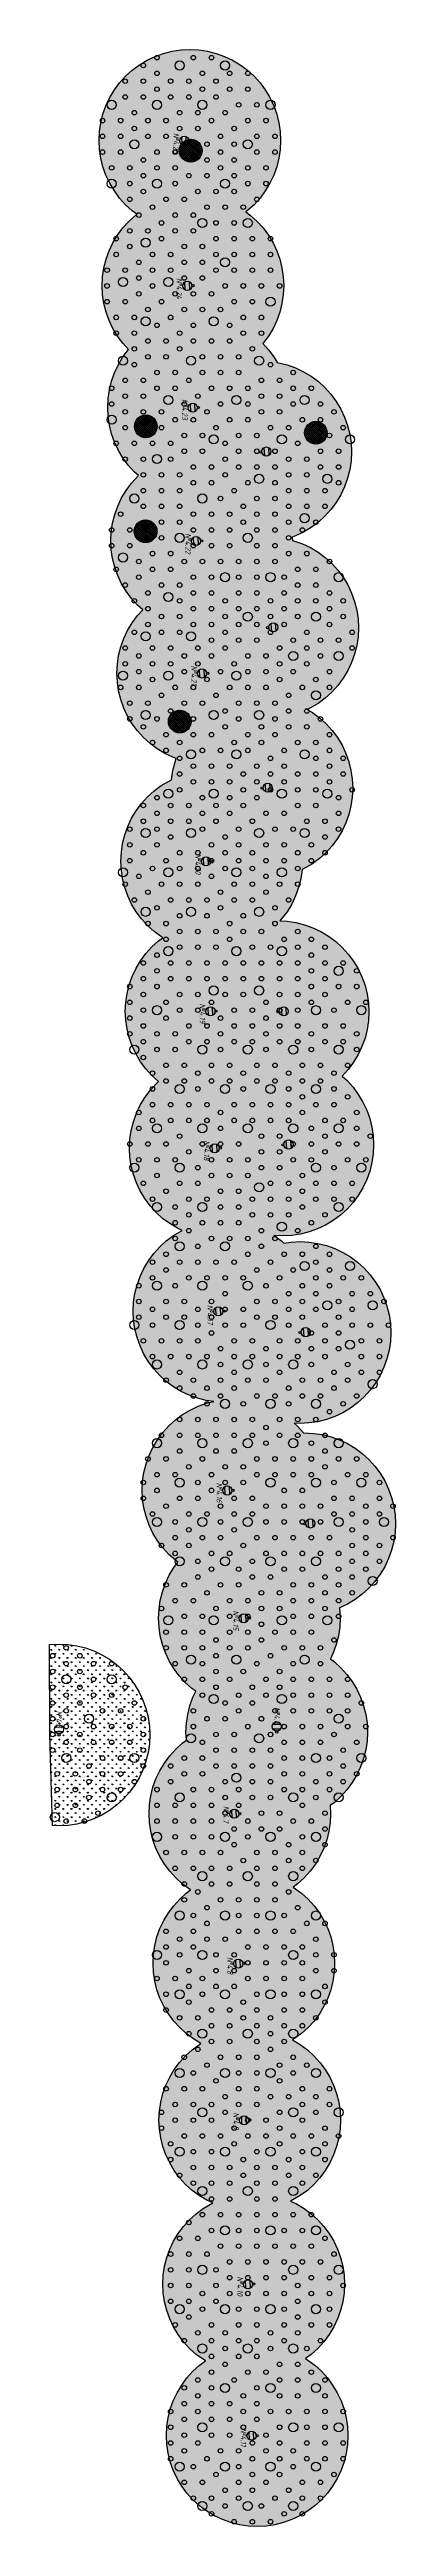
# Model space of a CAD drawing. Extents: x 17765 to 20362, y 13375 to 15893.
# Drawn here: x 17773 to 17850, y 14562 to 15107 of the extents above; entities that cross this region are included whole.
import ezdxf

# ---------------------------------------------------------------- set-up
doc = ezdxf.new("R2010")
doc.units = 0
for name, color, linetype in [('PLANTING_FLOWERBEDS', 6, 'Continuous'), ('PLANTING_LAWN', 82, 'Continuous'), ('PLANTING_SHRUBS', 94, 'Continuous'), ('PLANTING_TREES', 3, 'Continuous'), ('ЭН_ВЫНОСКИ_НОМЕРА_ОПОРЫ', 1, 'CONTINUOUS'), ('ЭН_СУЩ_ОПОРА__ЗАМ__СВЕТ__Н', 5, 'CONTINUOUS'), ('ЭН_СУЩ_ОПОРА_К1_LED', 7, 'CONTINUOUS')]:
    doc.layers.add(name, color=color, linetype=linetype)
doc.styles.get("Standard").update_dxf_attribs({"font": 'isocpeui.ttf', "width": 0.8})

# ---------------------------------------------------------------- blocks, each defined once
blk = doc.blocks.new('*U606')
at = {"layer": 'ЭН_СУЩ_ОПОРА__ЗАМ__СВЕТ__Н'}
for points in [[(-1.71, -0.94), (-1.78, 0.79)], [(-0.71, -0.9), (-0.78, 0.83)]]:
    blk.add_lwpolyline(points, dxfattribs=at)
for centre, radius in [((-1.24, -0.05), 1), ((0, 0), 0.25)]:
    blk.add_circle(centre, radius, dxfattribs=at)
blk = doc.blocks.new('*U607')
at = {"layer": 'ЭН_СУЩ_ОПОРА_К1_LED', "color": 18}
for points in [[(-1.71, -0.94), (-1.78, 0.79)], [(-0.71, -0.9), (-0.78, 0.84)]]:
    blk.add_lwpolyline(points, dxfattribs=at)
for centre, radius in [((-1.25, -0.05), 1), ((0, 0), 0.25)]:
    blk.add_circle(centre, radius, dxfattribs=at)
blk = doc.blocks.new('*U608')
at = {"layer": 'ЭН_СУЩ_ОПОРА__ЗАМ__СВЕТ__Н'}
for points in [[(-0.86, 1.75), (0.88, 1.74)], [(-0.86, 0.75), (0.87, 0.74)]]:
    blk.add_lwpolyline(points, dxfattribs=at)
for centre, radius in [((0.01, 1.24), 1), ((0, 0), 0.25)]:
    blk.add_circle(centre, radius, dxfattribs=at)
blk = doc.blocks.new('*U609')
at = {"layer": 'ЭН_СУЩ_ОПОРА__ЗАМ__СВЕТ__Н'}
for points in [[(-0.88, 1.74), (0.85, 1.75)], [(-0.87, 0.74), (0.86, 0.75)]]:
    blk.add_lwpolyline(points, dxfattribs=at)
for centre, radius in [((-0.01, 1.24), 1), ((0, 0), 0.25)]:
    blk.add_circle(centre, radius, dxfattribs=at)
blk = doc.blocks.new('*U610')
at = {"layer": 'ЭН_СУЩ_ОПОРА_К1_LED', "color": 18}
for points in [[(0.69, 0.91), (0.81, -0.81)], [(1.69, 0.98), (1.8, -0.75)]]:
    blk.add_lwpolyline(points, dxfattribs=at)
for centre, radius in [((0, 0), 0.25), ((1.25, 0.08), 1)]:
    blk.add_circle(centre, radius, dxfattribs=at)

msp = doc.modelspace()

# ---------------------------------------------------------------- hatches: boundary and pattern name
at = {"layer": 'PLANTING_FLOWERBEDS'}
h = msp.add_hatch(dxfattribs=at)
h.set_pattern_fill('ANSI37', color=6, scale=0.1)
edge = h.paths.add_edge_path()
edge.add_arc((17804.45, 15084.481), 2.5, 0, 360)
h = msp.add_hatch(dxfattribs=at)
h.set_pattern_fill('ANSI37', color=6, scale=0.1)
edge = h.paths.add_edge_path()
edge.add_arc((17794.547, 15023.835), 2.5, 0, 360)
h = msp.add_hatch(dxfattribs=at)
h.set_pattern_fill('ANSI37', color=6, scale=0.1)
edge = h.paths.add_edge_path()
edge.add_arc((17832.004, 15022.417), 2.5, 0, 360)
h = msp.add_hatch(dxfattribs=at)
h.set_pattern_fill('ANSI37', color=6, scale=0.1)
edge = h.paths.add_edge_path()
edge.add_arc((17794.512, 15000.744), 2.5, 0, 360)
h = msp.add_hatch(dxfattribs=at)
h.set_pattern_fill('ANSI37', color=6, scale=0.1)
edge = h.paths.add_edge_path()
edge.add_arc((17802.018, 14958.883), 2.5, 0, 360)
at = {"layer": 'PLANTING_LAWN'}
h = msp.add_hatch(dxfattribs=at)
h.set_pattern_fill('GRASS', color=82, scale=0.05)
h.paths.add_polyline_path([(17826.85, 14998.74), (17829.05, 14997.99), (17830.82, 14997.15), (17832.5, 14996.14), (17834.08, 14994.97), (17835.54, 14993.65), (17836.85, 14992.2), (17838.02, 14990.62), (17839.03, 14988.94), (17839.87, 14987.16), (17840.53, 14985.31), (17841.01, 14983.41), (17841.3, 14981.47), (17841.39, 14979.51), (17841.3, 14977.55), (17841.01, 14975.61), (17840.53, 14973.7), (17839.87, 14971.86), (17839.03, 14970.08), (17838.02, 14968.4), (17836.85, 14966.82), (17835.54, 14965.37), (17834.08, 14964.05), (17832.5, 14962.88), (17830.82, 14961.87), (17830.12, 14961.54), (17831.25, 14960.86), (17832.82, 14959.69), (17834.28, 14958.37), (17835.6, 14956.92), (17836.77, 14955.34), (17837.78, 14953.66), (17838.61, 14951.88), (17839.28, 14950.04), (17839.75, 14948.13), (17840.04, 14946.19), (17840.14, 14944.23), (17840.04, 14942.27), (17839.75, 14940.33), (17839.28, 14938.42), (17838.61, 14936.58), (17837.78, 14934.8), (17836.77, 14933.12), (17835.6, 14931.54), (17834.28, 14930.09), (17832.82, 14928.77), (17831.25, 14927.6), (17828.98, 14926.31), (17828.69, 14924.26), (17828.21, 14922.35), (17827.55, 14920.51), (17826.71, 14918.73), (17825.7, 14917.05), (17824.11, 14915), (17825.66, 14914.93), (17827.6, 14914.64), (17829.5, 14914.16), (17831.35, 14913.5), (17833.12, 14912.66), (17834.81, 14911.65), (17836.38, 14910.48), (17837.84, 14909.17), (17839.16, 14907.71), (17840.33, 14906.14), (17841.33, 14904.45), (17842.17, 14902.68), (17842.84, 14900.83), (17843.31, 14898.93), (17843.6, 14896.98), (17843.7, 14895.02), (17843.6, 14893.06), (17843.31, 14891.12), (17842.84, 14889.22), (17842.17, 14887.37), (17841.33, 14885.6), (17840.33, 14883.91), (17839.16, 14882.34), (17837.81, 14880.86), (17838.88, 14879.89), (17840.2, 14878.43), (17841.36, 14876.86), (17842.37, 14875.17), (17843.21, 14873.4), (17843.87, 14871.55), (17844.35, 14869.65), (17844.64, 14867.71), (17844.74, 14865.75), (17844.64, 14863.79), (17844.35, 14861.84), (17843.87, 14859.94), (17843.21, 14858.09), (17842.37, 14856.32), (17841.36, 14854.64), (17840.2, 14853.06), (17838.88, 14851.6), (17837.42, 14850.29), (17835.85, 14849.12), (17834.16, 14848.11), (17832.39, 14847.27), (17830.54, 14846.61), (17828.64, 14846.13), (17826.7, 14845.84), (17824.74, 14845.75), (17822.76, 14845.84), (17824.44, 14844.61), (17824.98, 14844.13), (17826.56, 14844.36), (17828.52, 14844.46), (17830.48, 14844.36), (17832.42, 14844.07), (17834.33, 14843.6), (17836.18, 14842.94), (17837.95, 14842.1), (17839.63, 14841.09), (17841.21, 14839.92), (17842.66, 14838.6), (17843.98, 14837.15), (17845.15, 14835.57), (17846.16, 14833.89), (17847, 14832.11), (17847.66, 14830.26), (17848.14, 14828.36), (17848.43, 14826.42), (17848.52, 14824.46), (17848.43, 14822.5), (17848.14, 14820.56), (17847.66, 14818.65), (17847, 14816.81), (17846.16, 14815.03), (17845.15, 14813.35), (17843.98, 14811.77), (17842.66, 14810.32), (17841.21, 14809), (17839.63, 14807.83), (17837.95, 14806.82), (17836.18, 14805.98), (17834.33, 14805.32), (17832.42, 14804.84), (17830.48, 14804.56), (17828.52, 14804.46), (17827.21, 14804.52), (17827.9, 14803.9), (17829.28, 14802.36), (17831.52, 14802.27), (17833.46, 14801.99), (17835.36, 14801.51), (17837.21, 14800.85), (17838.98, 14800.01), (17840.67, 14799), (17842.24, 14797.83), (17843.7, 14796.51), (17845.02, 14795.06), (17846.18, 14793.48), (17847.19, 14791.8), (17848.03, 14790.02), (17848.69, 14788.18), (17849.17, 14786.27), (17849.46, 14784.33), (17849.56, 14782.37), (17849.46, 14780.41), (17849.17, 14778.47), (17848.69, 14776.57), (17848.03, 14774.72), (17847.19, 14772.94), (17846.18, 14771.26), (17845.02, 14769.68), (17843.7, 14768.23), (17842.24, 14766.91), (17840.67, 14765.74), (17838.98, 14764.73), (17837.22, 14763.9), (17837.36, 14761.63), (17837.27, 14759.67), (17836.98, 14757.73), (17836.5, 14755.83), (17835.84, 14753.98), (17835.21, 14752.65), (17836.09, 14752), (17837.54, 14750.68), (17838.86, 14749.23), (17840.03, 14747.65), (17841.04, 14745.97), (17841.88, 14744.2), (17842.54, 14742.35), (17843.01, 14740.44), (17843.3, 14738.5), (17843.4, 14736.54), (17843.3, 14734.58), (17843.01, 14732.64), (17842.54, 14730.74), (17841.88, 14728.89), (17841.04, 14727.11), (17840.03, 14725.43), (17838.86, 14723.85), (17837.54, 14722.4), (17836.09, 14721.08), (17835.18, 14720.41), (17835.27, 14718.63), (17835.17, 14716.67), (17834.89, 14714.73), (17834.41, 14712.82), (17833.75, 14710.98), (17832.91, 14709.2), (17831.9, 14707.52), (17830.73, 14705.94), (17829.41, 14704.49), (17827.96, 14703.17), (17827, 14702.46), (17828.84, 14701.13), (17830.29, 14699.81), (17831.61, 14698.36), (17832.78, 14696.78), (17833.79, 14695.1), (17834.63, 14693.32), (17835.29, 14691.48), (17835.77, 14689.57), (17836.05, 14687.63), (17836.15, 14685.67), (17836.05, 14683.71), (17835.77, 14681.77), (17835.29, 14679.86), (17834.63, 14678.02), (17833.79, 14676.24), (17832.78, 14674.56), (17831.61, 14672.98), (17830.29, 14671.53), (17828.84, 14670.21), (17826.9, 14668.82), (17828.56, 14667.82), (17830.14, 14666.66), (17831.59, 14665.34), (17832.91, 14663.88), (17834.08, 14662.31), (17835.09, 14660.62), (17835.93, 14658.85), (17836.59, 14657), (17837.06, 14655.1), (17837.35, 14653.16), (17837.45, 14651.19), (17837.35, 14649.23), (17837.06, 14647.29), (17836.59, 14645.39), (17835.93, 14643.54), (17835.09, 14641.77), (17834.08, 14640.08), (17832.91, 14638.51), (17831.59, 14637.05), (17830.14, 14635.73), (17828.56, 14634.57), (17826.46, 14633.36), (17827.74, 14632.75), (17829.42, 14631.74), (17831, 14630.57), (17832.45, 14629.26), (17833.77, 14627.8), (17834.94, 14626.23), (17835.95, 14624.54), (17836.79, 14622.77), (17837.45, 14620.92), (17837.93, 14619.02), (17838.21, 14617.07), (17838.31, 14615.11), (17838.21, 14613.15), (17837.93, 14611.21), (17837.45, 14609.31), (17836.79, 14607.46), (17835.95, 14605.69), (17834.94, 14604), (17833.77, 14602.43), (17832.45, 14600.97), (17831, 14599.65), (17829.71, 14598.7), (17831.77, 14597.24), (17833.22, 14595.92), (17834.54, 14594.47), (17835.71, 14592.89), (17836.72, 14591.21), (17837.56, 14589.43), (17838.22, 14587.59), (17838.7, 14585.68), (17838.98, 14583.74), (17839.08, 14581.78), (17838.98, 14579.82), (17838.7, 14577.88), (17838.22, 14575.98), (17837.56, 14574.13), (17836.72, 14572.35), (17835.71, 14570.67), (17834.54, 14569.09), (17833.22, 14567.64), (17831.77, 14566.32), (17830.19, 14565.15), (17828.51, 14564.14), (17826.73, 14563.3), (17824.89, 14562.64), (17822.98, 14562.17), (17821.04, 14561.88), (17819.08, 14561.78), (17817.12, 14561.88), (17815.18, 14562.17), (17813.27, 14562.64), (17811.43, 14563.3), (17809.65, 14564.14), (17807.97, 14565.15), (17806.39, 14566.32), (17804.94, 14567.64), (17803.62, 14569.09), (17802.45, 14570.67), (17801.44, 14572.35), (17800.6, 14574.13), (17799.94, 14575.98), (17799.46, 14577.88), (17799.18, 14579.82), (17799.08, 14581.78), (17799.18, 14583.74), (17799.46, 14585.68), (17799.94, 14587.59), (17800.6, 14589.43), (17801.44, 14591.21), (17802.45, 14592.89), (17803.62, 14594.47), (17804.94, 14595.92), (17806.39, 14597.24), (17807.68, 14598.2), (17805.62, 14599.65), (17804.17, 14600.97), (17802.85, 14602.43), (17801.68, 14604), (17800.67, 14605.69), (17799.83, 14607.46), (17799.17, 14609.31), (17798.69, 14611.21), (17798.41, 14613.15), (17798.31, 14615.11), (17798.41, 14617.07), (17798.69, 14619.02), (17799.17, 14620.92), (17799.83, 14622.77), (17800.67, 14624.54), (17801.68, 14626.23), (17802.85, 14627.8), (17804.17, 14629.26), (17805.62, 14630.57), (17807.2, 14631.74), (17809.3, 14632.95), (17808.02, 14633.56), (17806.34, 14634.57), (17804.76, 14635.73), (17803.31, 14637.05), (17801.99, 14638.51), (17800.82, 14640.08), (17799.81, 14641.77), (17798.97, 14643.54), (17798.31, 14645.39), (17797.83, 14647.29), (17797.55, 14649.23), (17797.45, 14651.19), (17797.55, 14653.16), (17797.83, 14655.1), (17798.31, 14657), (17798.97, 14658.85), (17799.81, 14660.62), (17800.82, 14662.31), (17801.99, 14663.88), (17803.31, 14665.34), (17804.76, 14666.66), (17806.7, 14668.04), (17805.04, 14669.04), (17803.46, 14670.21), (17802.01, 14671.53), (17800.69, 14672.98), (17799.52, 14674.56), (17798.51, 14676.24), (17797.67, 14678.02), (17797.01, 14679.86), (17796.53, 14681.77), (17796.25, 14683.71), (17796.15, 14685.67), (17796.25, 14687.63), (17796.53, 14689.57), (17797.01, 14691.48), (17797.67, 14693.32), (17798.51, 14695.1), (17799.52, 14696.78), (17800.69, 14698.36), (17802.01, 14699.81), (17803.46, 14701.13), (17804.42, 14701.84), (17802.58, 14703.17), (17801.13, 14704.49), (17799.81, 14705.94), (17798.64, 14707.52), (17797.63, 14709.2), (17796.79, 14710.98), (17796.13, 14712.82), (17795.65, 14714.73), (17795.37, 14716.67), (17795.27, 14718.63), (17795.37, 14720.59), (17795.65, 14722.53), (17796.13, 14724.44), (17796.79, 14726.28), (17797.63, 14728.06), (17798.64, 14729.74), (17799.81, 14731.32), (17801.13, 14732.77), (17802.58, 14734.09), (17803.49, 14734.76), (17803.4, 14736.54), (17803.49, 14738.5), (17803.78, 14740.44), (17804.26, 14742.35), (17804.92, 14744.2), (17805.55, 14745.52), (17804.68, 14746.17), (17803.22, 14747.49), (17801.9, 14748.94), (17800.73, 14750.52), (17799.72, 14752.2), (17798.89, 14753.98), (17798.22, 14755.83), (17797.75, 14757.73), (17797.46, 14759.67), (17797.36, 14761.63), (17797.46, 14763.59), (17797.75, 14765.53), (17798.22, 14767.44), (17798.89, 14769.29), (17799.72, 14771.06), (17800.73, 14772.74), (17801.6, 14773.91), (17799.61, 14775.61), (17798.3, 14777.07), (17797.13, 14778.65), (17796.12, 14780.33), (17795.28, 14782.1), (17794.62, 14783.95), (17794.14, 14785.86), (17793.85, 14787.8), (17793.76, 14789.76), (17793.85, 14791.72), (17794.14, 14793.66), (17794.62, 14795.56), (17795.28, 14797.41), (17796.12, 14799.18), (17797.13, 14800.87), (17798.3, 14802.44), (17799.61, 14803.9), (17801.07, 14805.22), (17802.65, 14806.39), (17804.33, 14807.4), (17806.1, 14808.23), (17807.95, 14808.9), (17809.52, 14809.29), (17807.85, 14809.54), (17805.95, 14810.01), (17804.1, 14810.67), (17802.33, 14811.51), (17800.64, 14812.52), (17799.07, 14813.69), (17797.61, 14815.01), (17796.3, 14816.46), (17795.13, 14818.04), (17794.12, 14819.72), (17793.28, 14821.5), (17792.62, 14823.35), (17792.14, 14825.25), (17791.85, 14827.19), (17791.76, 14829.15), (17791.85, 14831.11), (17792.14, 14833.05), (17792.62, 14834.96), (17793.28, 14836.81), (17794.12, 14838.58), (17795.13, 14840.26), (17796.3, 14841.84), (17797.61, 14843.29), (17799.07, 14844.61), (17800.64, 14845.78), (17802.57, 14846.9), (17801.52, 14847.4), (17799.84, 14848.41), (17798.26, 14849.57), (17796.81, 14850.89), (17795.49, 14852.35), (17794.32, 14853.92), (17793.31, 14855.61), (17792.47, 14857.38), (17791.81, 14859.23), (17791.33, 14861.13), (17791.05, 14863.07), (17790.95, 14865.03), (17791.05, 14867), (17791.33, 14868.94), (17791.81, 14870.84), (17792.47, 14872.69), (17793.31, 14874.46), (17794.32, 14876.15), (17795.49, 14877.72), (17796.81, 14879.18), (17797.37, 14879.69), (17795.9, 14881.02), (17794.58, 14882.47), (17793.41, 14884.05), (17792.4, 14885.73), (17791.56, 14887.51), (17790.9, 14889.35), (17790.42, 14891.26), (17790.14, 14893.2), (17790.04, 14895.16), (17790.14, 14897.12), (17790.42, 14899.06), (17790.9, 14900.97), (17791.56, 14902.81), (17792.4, 14904.59), (17793.41, 14906.27), (17794.58, 14907.85), (17795.9, 14909.3), (17797.35, 14910.62), (17798.3, 14911.32), (17796.38, 14912.7), (17794.93, 14914.02), (17793.61, 14915.47), (17792.44, 14917.05), (17791.43, 14918.73), (17790.59, 14920.51), (17789.93, 14922.35), (17789.45, 14924.26), (17789.17, 14926.2), (17789.07, 14928.16), (17789.17, 14930.12), (17789.45, 14932.06), (17789.93, 14933.97), (17790.59, 14935.81), (17791.43, 14937.59), (17792.44, 14939.27), (17793.61, 14940.85), (17794.93, 14942.3), (17796.38, 14943.62), (17797.96, 14944.79), (17800.23, 14946.08), (17800.52, 14948.13), (17801, 14950.04), (17801.26, 14950.77), (17800.53, 14951.03), (17798.75, 14951.87), (17797.07, 14952.88), (17795.49, 14954.05), (17794.04, 14955.37), (17792.72, 14956.82), (17791.55, 14958.4), (17790.54, 14960.08), (17789.7, 14961.86), (17789.04, 14963.7), (17788.56, 14965.61), (17788.28, 14967.55), (17788.18, 14969.51), (17788.28, 14971.47), (17788.56, 14973.41), (17789.04, 14975.32), (17789.7, 14977.16), (17790.54, 14978.94), (17791.55, 14980.62), (17792.72, 14982.2), (17793.86, 14983.46), (17792.71, 14984.5), (17791.39, 14985.95), (17790.22, 14987.53), (17789.21, 14989.21), (17788.37, 14990.99), (17787.71, 14992.84), (17787.24, 14994.74), (17786.95, 14996.68), (17786.85, 14998.64), (17786.95, 15000.6), (17787.24, 15002.54), (17787.71, 15004.45), (17788.37, 15006.29), (17789.21, 15008.07), (17790.22, 15009.75), (17791.39, 15011.33), (17792.94, 15012.99), (17792.01, 15013.84), (17790.69, 15015.29), (17789.52, 15016.87), (17788.52, 15018.55), (17787.68, 15020.33), (17787.01, 15022.17), (17786.54, 15024.08), (17786.25, 15026.02), (17786.15, 15027.98), (17786.25, 15029.94), (17786.54, 15031.88), (17787.01, 15033.79), (17787.68, 15035.63), (17788.52, 15037.41), (17789.52, 15039.09), (17790.73, 15040.71), (17789.47, 15042.1), (17788.3, 15043.68), (17787.29, 15045.36), (17786.45, 15047.14), (17785.79, 15048.98), (17785.31, 15050.89), (17785.03, 15052.83), (17784.93, 15054.79), (17785.03, 15056.75), (17785.31, 15058.69), (17785.79, 15060.6), (17786.45, 15062.44), (17787.29, 15064.22), (17788.3, 15065.9), (17789.47, 15067.48), (17790.79, 15068.93), (17792.59, 15070.51), (17791.57, 15071.27), (17790.11, 15072.58), (17788.79, 15074.04), (17787.63, 15075.61), (17786.62, 15077.3), (17785.78, 15079.07), (17785.12, 15080.92), (17784.64, 15082.82), (17784.35, 15084.76), (17784.25, 15086.73), (17784.35, 15088.69), (17784.64, 15090.63), (17785.12, 15092.53), (17785.78, 15094.38), (17786.62, 15096.15), (17787.63, 15097.84), (17788.79, 15099.41), (17790.11, 15100.87), (17791.57, 15102.19), (17793.14, 15103.35), (17794.83, 15104.36), (17796.6, 15105.2), (17798.45, 15105.86), (17800.35, 15106.34), (17802.29, 15106.63), (17804.25, 15106.73), (17806.22, 15106.63), (17808.16, 15106.34), (17810.06, 15105.86), (17811.91, 15105.2), (17813.68, 15104.36), (17815.37, 15103.35), (17816.94, 15102.19), (17818.4, 15100.87), (17819.71, 15099.41), (17820.88, 15097.84), (17821.89, 15096.15), (17822.73, 15094.38), (17823.39, 15092.53), (17823.87, 15090.63), (17824.16, 15088.69), (17824.25, 15086.73), (17824.16, 15084.76), (17823.87, 15082.82), (17823.39, 15080.92), (17822.73, 15079.07), (17821.89, 15077.3), (17820.88, 15075.61), (17819.71, 15074.04), (17818.4, 15072.58), (17816.6, 15071.01), (17817.62, 15070.25), (17819.07, 15068.93), (17820.39, 15067.48), (17821.56, 15065.9), (17822.57, 15064.22), (17823.41, 15062.44), (17824.07, 15060.6), (17824.55, 15058.69), (17824.83, 15056.75), (17824.93, 15054.79), (17824.83, 15052.83), (17824.55, 15050.89), (17824.07, 15048.98), (17823.41, 15047.14), (17822.57, 15045.36), (17821.56, 15043.68), (17820.35, 15042.06), (17821.61, 15040.67), (17822.78, 15039.09), (17823.52, 15037.86), (17825.68, 15037.35), (17827.52, 15036.69), (17829.3, 15035.85), (17830.98, 15034.84), (17832.56, 15033.67), (17834.01, 15032.35), (17835.33, 15030.9), (17836.5, 15029.32), (17837.51, 15027.64), (17838.35, 15025.86), (17839.01, 15024.01), (17839.49, 15022.11), (17839.77, 15020.17), (17839.87, 15018.21), (17839.77, 15016.25), (17839.49, 15014.31), (17839.01, 15012.4), (17838.35, 15010.55), (17837.51, 15008.78), (17836.5, 15007.1), (17835.33, 15005.52), (17834.01, 15004.07), (17832.56, 15002.75), (17830.98, 15001.58), (17829.3, 15000.57), (17827.52, 14999.73), (17826.81, 14999.48)])
h = msp.add_hatch(dxfattribs=at)
h.set_pattern_fill('GRASS', color=82, scale=0.05)
h.paths.add_polyline_path([(17789.58, 14721.79), (17788.13, 14720.47), (17786.55, 14719.3), (17784.87, 14718.29), (17783.09, 14717.45), (17781.25, 14716.79), (17779.34, 14716.31), (17777.4, 14716.03), (17775.44, 14715.93), (17774.01, 14716), (17773.44, 14735.92), (17773.33, 14755.81), (17775.44, 14755.93), (17777.4, 14755.83), (17779.34, 14755.55), (17781.25, 14755.07), (17783.09, 14754.41), (17784.87, 14753.57), (17786.55, 14752.56), (17788.13, 14751.39), (17789.58, 14750.07), (17790.9, 14748.62), (17792.07, 14747.04), (17793.08, 14745.36), (17793.92, 14743.58), (17794.58, 14741.74), (17795.06, 14739.83), (17795.34, 14737.89), (17795.44, 14735.93), (17795.34, 14733.97), (17795.06, 14732.03), (17794.58, 14730.12), (17793.92, 14728.28), (17793.08, 14726.5), (17792.07, 14724.82), (17790.9, 14723.24)])

# ---------------------------------------------------------------- linework, layer by layer
at = {"layer": 'PLANTING_FLOWERBEDS', "color": 6}
for centre in [(17804.45, 15084.481), (17794.547, 15023.835), (17832.004, 15022.417), (17794.512, 15000.744), (17802.018, 14958.883)]:
    msp.add_circle(centre, 2.5, dxfattribs=at)
at = {"layer": 'PLANTING_LAWN', "color": 82}
for points in [[(17826.85, 14998.74), (17829.05, 14997.99), (17830.82, 14997.15), (17832.5, 14996.14), (17834.08, 14994.97), (17835.54, 14993.65), (17836.85, 14992.2), (17838.02, 14990.62), (17839.03, 14988.94), (17839.87, 14987.16), (17840.53, 14985.31), (17841.01, 14983.41), (17841.3, 14981.47), (17841.39, 14979.51), (17841.3, 14977.55), (17841.01, 14975.61), (17840.53, 14973.7), (17839.87, 14971.86), (17839.03, 14970.08), (17838.02, 14968.4), (17836.85, 14966.82), (17835.54, 14965.37), (17834.08, 14964.05), (17832.5, 14962.88), (17830.82, 14961.87), (17830.12, 14961.54), (17831.25, 14960.86), (17832.82, 14959.69), (17834.28, 14958.37), (17835.6, 14956.92), (17836.77, 14955.34), (17837.78, 14953.66), (17838.61, 14951.88), (17839.28, 14950.04), (17839.75, 14948.13), (17840.04, 14946.19), (17840.14, 14944.23), (17840.04, 14942.27), (17839.75, 14940.33), (17839.28, 14938.42), (17838.61, 14936.58), (17837.78, 14934.8), (17836.77, 14933.12), (17835.6, 14931.54), (17834.28, 14930.09), (17832.82, 14928.77), (17831.25, 14927.6), (17828.98, 14926.31), (17828.69, 14924.26), (17828.21, 14922.35), (17827.55, 14920.51), (17826.71, 14918.73), (17825.7, 14917.05), (17824.11, 14915), (17825.66, 14914.93), (17827.6, 14914.64), (17829.5, 14914.16), (17831.35, 14913.5), (17833.12, 14912.66), (17834.81, 14911.65), (17836.38, 14910.48), (17837.84, 14909.17), (17839.16, 14907.71), (17840.33, 14906.14), (17841.33, 14904.45), (17842.17, 14902.68), (17842.84, 14900.83), (17843.31, 14898.93), (17843.6, 14896.98), (17843.7, 14895.02), (17843.6, 14893.06), (17843.31, 14891.12), (17842.84, 14889.22), (17842.17, 14887.37), (17841.33, 14885.6), (17840.33, 14883.91), (17839.16, 14882.34), (17837.81, 14880.86), (17838.88, 14879.89), (17840.2, 14878.43), (17841.36, 14876.86), (17842.37, 14875.17), (17843.21, 14873.4), (17843.87, 14871.55), (17844.35, 14869.65), (17844.64, 14867.71), (17844.74, 14865.75), (17844.64, 14863.79), (17844.35, 14861.84), (17843.87, 14859.94), (17843.21, 14858.09), (17842.37, 14856.32), (17841.36, 14854.64), (17840.2, 14853.06), (17838.88, 14851.6), (17837.42, 14850.29), (17835.85, 14849.12), (17834.16, 14848.11), (17832.39, 14847.27), (17830.54, 14846.61), (17828.64, 14846.13), (17826.7, 14845.84), (17824.74, 14845.75), (17822.76, 14845.84), (17824.44, 14844.61), (17824.98, 14844.13), (17826.56, 14844.36), (17828.52, 14844.46), (17830.48, 14844.36), (17832.42, 14844.07), (17834.33, 14843.6), (17836.18, 14842.94), (17837.95, 14842.1), (17839.63, 14841.09), (17841.21, 14839.92), (17842.66, 14838.6), (17843.98, 14837.15), (17845.15, 14835.57), (17846.16, 14833.89), (17847, 14832.11), (17847.66, 14830.26), (17848.14, 14828.36), (17848.43, 14826.42), (17848.52, 14824.46), (17848.43, 14822.5), (17848.14, 14820.56), (17847.66, 14818.65), (17847, 14816.81), (17846.16, 14815.03), (17845.15, 14813.35), (17843.98, 14811.77), (17842.66, 14810.32), (17841.21, 14809), (17839.63, 14807.83), (17837.95, 14806.82), (17836.18, 14805.98), (17834.33, 14805.32), (17832.42, 14804.84), (17830.48, 14804.56), (17828.52, 14804.46), (17827.21, 14804.52), (17827.9, 14803.9), (17829.28, 14802.36), (17831.52, 14802.27), (17833.46, 14801.99), (17835.36, 14801.51), (17837.21, 14800.85), (17838.98, 14800.01), (17840.67, 14799), (17842.24, 14797.83), (17843.7, 14796.51), (17845.02, 14795.06), (17846.18, 14793.48), (17847.19, 14791.8), (17848.03, 14790.02), (17848.69, 14788.18), (17849.17, 14786.27), (17849.46, 14784.33), (17849.56, 14782.37), (17849.46, 14780.41), (17849.17, 14778.47), (17848.69, 14776.57), (17848.03, 14774.72), (17847.19, 14772.94), (17846.18, 14771.26), (17845.02, 14769.68), (17843.7, 14768.23), (17842.24, 14766.91), (17840.67, 14765.74), (17838.98, 14764.73), (17837.22, 14763.9), (17837.36, 14761.63), (17837.27, 14759.67), (17836.98, 14757.73), (17836.5, 14755.83), (17835.84, 14753.98), (17835.21, 14752.65), (17836.09, 14752), (17837.54, 14750.68), (17838.86, 14749.23), (17840.03, 14747.65), (17841.04, 14745.97), (17841.88, 14744.2), (17842.54, 14742.35), (17843.01, 14740.44), (17843.3, 14738.5), (17843.4, 14736.54), (17843.3, 14734.58), (17843.01, 14732.64), (17842.54, 14730.74), (17841.88, 14728.89), (17841.04, 14727.11), (17840.03, 14725.43), (17838.86, 14723.85), (17837.54, 14722.4), (17836.09, 14721.08), (17835.18, 14720.41), (17835.27, 14718.63), (17835.17, 14716.67), (17834.89, 14714.73), (17834.41, 14712.82), (17833.75, 14710.98), (17832.91, 14709.2), (17831.9, 14707.52), (17830.73, 14705.94), (17829.41, 14704.49), (17827.96, 14703.17), (17827, 14702.46), (17828.84, 14701.13), (17830.29, 14699.81), (17831.61, 14698.36), (17832.78, 14696.78), (17833.79, 14695.1), (17834.63, 14693.32), (17835.29, 14691.48), (17835.77, 14689.57), (17836.05, 14687.63), (17836.15, 14685.67), (17836.05, 14683.71), (17835.77, 14681.77), (17835.29, 14679.86), (17834.63, 14678.02), (17833.79, 14676.24), (17832.78, 14674.56), (17831.61, 14672.98), (17830.29, 14671.53), (17828.84, 14670.21), (17826.9, 14668.82), (17828.56, 14667.82), (17830.14, 14666.66), (17831.59, 14665.34), (17832.91, 14663.88), (17834.08, 14662.31), (17835.09, 14660.62), (17835.93, 14658.85), (17836.59, 14657), (17837.06, 14655.1), (17837.35, 14653.16), (17837.45, 14651.19), (17837.35, 14649.23), (17837.06, 14647.29), (17836.59, 14645.39), (17835.93, 14643.54), (17835.09, 14641.77), (17834.08, 14640.08), (17832.91, 14638.51), (17831.59, 14637.05), (17830.14, 14635.73), (17828.56, 14634.57), (17826.46, 14633.36), (17827.74, 14632.75), (17829.42, 14631.74), (17831, 14630.57), (17832.45, 14629.26), (17833.77, 14627.8), (17834.94, 14626.23), (17835.95, 14624.54), (17836.79, 14622.77), (17837.45, 14620.92), (17837.93, 14619.02), (17838.21, 14617.07), (17838.31, 14615.11), (17838.21, 14613.15), (17837.93, 14611.21), (17837.45, 14609.31), (17836.79, 14607.46), (17835.95, 14605.69), (17834.94, 14604), (17833.77, 14602.43), (17832.45, 14600.97), (17831, 14599.65), (17829.71, 14598.7), (17831.77, 14597.24), (17833.22, 14595.92), (17834.54, 14594.47), (17835.71, 14592.89), (17836.72, 14591.21), (17837.56, 14589.43), (17838.22, 14587.59), (17838.7, 14585.68), (17838.98, 14583.74), (17839.08, 14581.78), (17838.98, 14579.82), (17838.7, 14577.88), (17838.22, 14575.98), (17837.56, 14574.13), (17836.72, 14572.35), (17835.71, 14570.67), (17834.54, 14569.09), (17833.22, 14567.64), (17831.77, 14566.32), (17830.19, 14565.15), (17828.51, 14564.14), (17826.73, 14563.3), (17824.89, 14562.64), (17822.98, 14562.17), (17821.04, 14561.88), (17819.08, 14561.78), (17817.12, 14561.88), (17815.18, 14562.17), (17813.27, 14562.64), (17811.43, 14563.3), (17809.65, 14564.14), (17807.97, 14565.15), (17806.39, 14566.32), (17804.94, 14567.64), (17803.62, 14569.09), (17802.45, 14570.67), (17801.44, 14572.35), (17800.6, 14574.13), (17799.94, 14575.98), (17799.46, 14577.88), (17799.18, 14579.82), (17799.08, 14581.78), (17799.18, 14583.74), (17799.46, 14585.68), (17799.94, 14587.59), (17800.6, 14589.43), (17801.44, 14591.21), (17802.45, 14592.89), (17803.62, 14594.47), (17804.94, 14595.92), (17806.39, 14597.24), (17807.68, 14598.2), (17805.62, 14599.65), (17804.17, 14600.97), (17802.85, 14602.43), (17801.68, 14604), (17800.67, 14605.69), (17799.83, 14607.46), (17799.17, 14609.31), (17798.69, 14611.21), (17798.41, 14613.15), (17798.31, 14615.11), (17798.41, 14617.07), (17798.69, 14619.02), (17799.17, 14620.92), (17799.83, 14622.77), (17800.67, 14624.54), (17801.68, 14626.23), (17802.85, 14627.8), (17804.17, 14629.26), (17805.62, 14630.57), (17807.2, 14631.74), (17809.3, 14632.95), (17808.02, 14633.56), (17806.34, 14634.57), (17804.76, 14635.73), (17803.31, 14637.05), (17801.99, 14638.51), (17800.82, 14640.08), (17799.81, 14641.77), (17798.97, 14643.54), (17798.31, 14645.39), (17797.83, 14647.29), (17797.55, 14649.23), (17797.45, 14651.19), (17797.55, 14653.16), (17797.83, 14655.1), (17798.31, 14657), (17798.97, 14658.85), (17799.81, 14660.62), (17800.82, 14662.31), (17801.99, 14663.88), (17803.31, 14665.34), (17804.76, 14666.66), (17806.7, 14668.04), (17805.04, 14669.04), (17803.46, 14670.21), (17802.01, 14671.53), (17800.69, 14672.98), (17799.52, 14674.56), (17798.51, 14676.24), (17797.67, 14678.02), (17797.01, 14679.86), (17796.53, 14681.77), (17796.25, 14683.71), (17796.15, 14685.67), (17796.25, 14687.63), (17796.53, 14689.57), (17797.01, 14691.48), (17797.67, 14693.32), (17798.51, 14695.1), (17799.52, 14696.78), (17800.69, 14698.36), (17802.01, 14699.81), (17803.46, 14701.13), (17804.42, 14701.84), (17802.58, 14703.17), (17801.13, 14704.49), (17799.81, 14705.94), (17798.64, 14707.52), (17797.63, 14709.2), (17796.79, 14710.98), (17796.13, 14712.82), (17795.65, 14714.73), (17795.37, 14716.67), (17795.27, 14718.63), (17795.37, 14720.59), (17795.65, 14722.53), (17796.13, 14724.44), (17796.79, 14726.28), (17797.63, 14728.06), (17798.64, 14729.74), (17799.81, 14731.32), (17801.13, 14732.77), (17802.58, 14734.09), (17803.49, 14734.76), (17803.4, 14736.54), (17803.49, 14738.5), (17803.78, 14740.44), (17804.26, 14742.35), (17804.92, 14744.2), (17805.55, 14745.52), (17804.68, 14746.17), (17803.22, 14747.49), (17801.9, 14748.94), (17800.73, 14750.52), (17799.72, 14752.2), (17798.89, 14753.98), (17798.22, 14755.83), (17797.75, 14757.73), (17797.46, 14759.67), (17797.36, 14761.63), (17797.46, 14763.59), (17797.75, 14765.53), (17798.22, 14767.44), (17798.89, 14769.29), (17799.72, 14771.06), (17800.73, 14772.74), (17801.6, 14773.91), (17799.61, 14775.61), (17798.3, 14777.07), (17797.13, 14778.65), (17796.12, 14780.33), (17795.28, 14782.1), (17794.62, 14783.95), (17794.14, 14785.86), (17793.85, 14787.8), (17793.76, 14789.76), (17793.85, 14791.72), (17794.14, 14793.66), (17794.62, 14795.56), (17795.28, 14797.41), (17796.12, 14799.18), (17797.13, 14800.87), (17798.3, 14802.44), (17799.61, 14803.9), (17801.07, 14805.22), (17802.65, 14806.39), (17804.33, 14807.4), (17806.1, 14808.23), (17807.95, 14808.9), (17809.52, 14809.29), (17807.85, 14809.54), (17805.95, 14810.01), (17804.1, 14810.67), (17802.33, 14811.51), (17800.64, 14812.52), (17799.07, 14813.69), (17797.61, 14815.01), (17796.3, 14816.46), (17795.13, 14818.04), (17794.12, 14819.72), (17793.28, 14821.5), (17792.62, 14823.35), (17792.14, 14825.25), (17791.85, 14827.19), (17791.76, 14829.15), (17791.85, 14831.11), (17792.14, 14833.05), (17792.62, 14834.96), (17793.28, 14836.81), (17794.12, 14838.58), (17795.13, 14840.26), (17796.3, 14841.84), (17797.61, 14843.29), (17799.07, 14844.61), (17800.64, 14845.78), (17802.57, 14846.9), (17801.52, 14847.4), (17799.84, 14848.41), (17798.26, 14849.57), (17796.81, 14850.89), (17795.49, 14852.35), (17794.32, 14853.92), (17793.31, 14855.61), (17792.47, 14857.38), (17791.81, 14859.23), (17791.33, 14861.13), (17791.05, 14863.07), (17790.95, 14865.03), (17791.05, 14867), (17791.33, 14868.94), (17791.81, 14870.84), (17792.47, 14872.69), (17793.31, 14874.46), (17794.32, 14876.15), (17795.49, 14877.72), (17796.81, 14879.18), (17797.37, 14879.69), (17795.9, 14881.02), (17794.58, 14882.47), (17793.41, 14884.05), (17792.4, 14885.73), (17791.56, 14887.51), (17790.9, 14889.35), (17790.42, 14891.26), (17790.14, 14893.2), (17790.04, 14895.16), (17790.14, 14897.12), (17790.42, 14899.06), (17790.9, 14900.97), (17791.56, 14902.81), (17792.4, 14904.59), (17793.41, 14906.27), (17794.58, 14907.85), (17795.9, 14909.3), (17797.35, 14910.62), (17798.3, 14911.32), (17796.38, 14912.7), (17794.93, 14914.02), (17793.61, 14915.47), (17792.44, 14917.05), (17791.43, 14918.73), (17790.59, 14920.51), (17789.93, 14922.35), (17789.45, 14924.26), (17789.17, 14926.2), (17789.07, 14928.16), (17789.17, 14930.12), (17789.45, 14932.06), (17789.93, 14933.97), (17790.59, 14935.81), (17791.43, 14937.59), (17792.44, 14939.27), (17793.61, 14940.85), (17794.93, 14942.3), (17796.38, 14943.62), (17797.96, 14944.79), (17800.23, 14946.08), (17800.52, 14948.13), (17801, 14950.04), (17801.26, 14950.77), (17800.53, 14951.03), (17798.75, 14951.87), (17797.07, 14952.88), (17795.49, 14954.05), (17794.04, 14955.37), (17792.72, 14956.82), (17791.55, 14958.4), (17790.54, 14960.08), (17789.7, 14961.86), (17789.04, 14963.7), (17788.56, 14965.61), (17788.28, 14967.55), (17788.18, 14969.51), (17788.28, 14971.47), (17788.56, 14973.41), (17789.04, 14975.32), (17789.7, 14977.16), (17790.54, 14978.94), (17791.55, 14980.62), (17792.72, 14982.2), (17793.86, 14983.46), (17792.71, 14984.5), (17791.39, 14985.95), (17790.22, 14987.53), (17789.21, 14989.21), (17788.37, 14990.99), (17787.71, 14992.84), (17787.24, 14994.74), (17786.95, 14996.68), (17786.85, 14998.64), (17786.95, 15000.6), (17787.24, 15002.54), (17787.71, 15004.45), (17788.37, 15006.29), (17789.21, 15008.07), (17790.22, 15009.75), (17791.39, 15011.33), (17792.94, 15012.99), (17792.01, 15013.84), (17790.69, 15015.29), (17789.52, 15016.87), (17788.52, 15018.55), (17787.68, 15020.33), (17787.01, 15022.17), (17786.54, 15024.08), (17786.25, 15026.02), (17786.15, 15027.98), (17786.25, 15029.94), (17786.54, 15031.88), (17787.01, 15033.79), (17787.68, 15035.63), (17788.52, 15037.41), (17789.52, 15039.09), (17790.73, 15040.71), (17789.47, 15042.1), (17788.3, 15043.68), (17787.29, 15045.36), (17786.45, 15047.14), (17785.79, 15048.98), (17785.31, 15050.89), (17785.03, 15052.83), (17784.93, 15054.79), (17785.03, 15056.75), (17785.31, 15058.69), (17785.79, 15060.6), (17786.45, 15062.44), (17787.29, 15064.22), (17788.3, 15065.9), (17789.47, 15067.48), (17790.79, 15068.93), (17792.59, 15070.51), (17791.57, 15071.27), (17790.11, 15072.58), (17788.79, 15074.04), (17787.63, 15075.61), (17786.62, 15077.3), (17785.78, 15079.07), (17785.12, 15080.92), (17784.64, 15082.82), (17784.35, 15084.76), (17784.25, 15086.73), (17784.35, 15088.69), (17784.64, 15090.63), (17785.12, 15092.53), (17785.78, 15094.38), (17786.62, 15096.15), (17787.63, 15097.84), (17788.79, 15099.41), (17790.11, 15100.87), (17791.57, 15102.19), (17793.14, 15103.35), (17794.83, 15104.36), (17796.6, 15105.2), (17798.45, 15105.86), (17800.35, 15106.34), (17802.29, 15106.63), (17804.25, 15106.73), (17806.22, 15106.63), (17808.16, 15106.34), (17810.06, 15105.86), (17811.91, 15105.2), (17813.68, 15104.36), (17815.37, 15103.35), (17816.94, 15102.19), (17818.4, 15100.87), (17819.71, 15099.41), (17820.88, 15097.84), (17821.89, 15096.15), (17822.73, 15094.38), (17823.39, 15092.53), (17823.87, 15090.63), (17824.16, 15088.69), (17824.25, 15086.73), (17824.16, 15084.76), (17823.87, 15082.82), (17823.39, 15080.92), (17822.73, 15079.07), (17821.89, 15077.3), (17820.88, 15075.61), (17819.71, 15074.04), (17818.4, 15072.58), (17816.6, 15071.01), (17817.62, 15070.25), (17819.07, 15068.93), (17820.39, 15067.48), (17821.56, 15065.9), (17822.57, 15064.22), (17823.41, 15062.44), (17824.07, 15060.6), (17824.55, 15058.69), (17824.83, 15056.75), (17824.93, 15054.79), (17824.83, 15052.83), (17824.55, 15050.89), (17824.07, 15048.98), (17823.41, 15047.14), (17822.57, 15045.36), (17821.56, 15043.68), (17820.35, 15042.06), (17821.61, 15040.67), (17822.78, 15039.09), (17823.52, 15037.86), (17825.68, 15037.35), (17827.52, 15036.69), (17829.3, 15035.85), (17830.98, 15034.84), (17832.56, 15033.67), (17834.01, 15032.35), (17835.33, 15030.9), (17836.5, 15029.32), (17837.51, 15027.64), (17838.35, 15025.86), (17839.01, 15024.01), (17839.49, 15022.11), (17839.77, 15020.17), (17839.87, 15018.21), (17839.77, 15016.25), (17839.49, 15014.31), (17839.01, 15012.4), (17838.35, 15010.55), (17837.51, 15008.78), (17836.5, 15007.1), (17835.33, 15005.52), (17834.01, 15004.07), (17832.56, 15002.75), (17830.98, 15001.58), (17829.3, 15000.57), (17827.52, 14999.73), (17826.81, 14999.48)], [(17789.58, 14721.79), (17788.13, 14720.47), (17786.55, 14719.3), (17784.87, 14718.29), (17783.09, 14717.45), (17781.25, 14716.79), (17779.34, 14716.31), (17777.4, 14716.03), (17775.44, 14715.93), (17774.01, 14716), (17773.44, 14735.92), (17773.33, 14755.81), (17775.44, 14755.93), (17777.4, 14755.83), (17779.34, 14755.55), (17781.25, 14755.07), (17783.09, 14754.41), (17784.87, 14753.57), (17786.55, 14752.56), (17788.13, 14751.39), (17789.58, 14750.07), (17790.9, 14748.62), (17792.07, 14747.04), (17793.08, 14745.36), (17793.92, 14743.58), (17794.58, 14741.74), (17795.06, 14739.83), (17795.34, 14737.89), (17795.44, 14735.93), (17795.34, 14733.97), (17795.06, 14732.03), (17794.58, 14730.12), (17793.92, 14728.28), (17793.08, 14726.5), (17792.07, 14724.82), (17790.9, 14723.24)]]:
    msp.add_lwpolyline(points, close=True, dxfattribs=at)
at = {"layer": 'PLANTING_SHRUBS'}
for centre in [(17794.018, 15103.221), (17797.018, 15104.953), (17797.018, 15101.489), (17805.018, 15104.953), (17807.018, 15101.489), (17809.018, 15104.953), (17813.018, 15101.489), (17817.018, 15101.489), (17790.018, 15099.757), (17790.018, 15096.293), (17794.018, 15099.757), (17794.018, 15096.293), (17797.018, 15098.025), (17800.018, 15099.757), (17800.018, 15096.293), (17804.018, 15099.757), (17804.018, 15096.293), (17807.018, 15098.025), (17810.018, 15099.757), (17810.018, 15096.293), (17813.018, 15098.025), (17817.018, 15098.025), (17785.018, 15091.096), (17789.018, 15091.096), (17792.018, 15092.829), (17792.018, 15089.364), (17795.018, 15091.096), (17799.018, 15091.096), (17802.018, 15092.829), (17802.018, 15089.364), (17806.018, 15092.829), (17806.018, 15089.364), (17809.018, 15091.096), (17812.018, 15092.829), (17814.018, 15089.364), (17815.018, 15094.561), (17817.018, 15091.096), (17819.018, 15094.561), (17821.018, 15091.096), (17785.018, 15087.632), (17785.018, 15084.168), (17789.018, 15087.632), (17789.018, 15084.168), (17795.018, 15087.632), (17797.018, 15084.168), (17799.018, 15087.632), (17801.018, 15084.168), (17808.018, 15085.9), (17811.018, 15087.632), (17811.018, 15084.168), (17814.018, 15085.9), (17819.018, 15087.632), (17819.018, 15084.168), (17823.018, 15087.632), (17823.018, 15084.168), (17787.018, 15080.704), (17791.018, 15080.704), (17794.018, 15082.436), (17794.018, 15078.972), (17797.018, 15080.704), (17801.018, 15080.704), (17804.018, 15078.972), (17808.018, 15082.436), (17808.018, 15078.972), (17811.018, 15080.704), (17814.018, 15082.436), (17814.018, 15078.972), (17817.018, 15080.704), (17821.018, 15080.704), (17791.018, 15077.24), (17791.018, 15073.776), (17794.018, 15075.508), (17799.018, 15073.776), (17801.018, 15077.24), (17803.018, 15073.776), (17806.018, 15075.508), (17810.018, 15075.508), (17814.018, 15075.508), (17817.018, 15077.24), (17819.018, 15073.776), (17821.018, 15077.24), (17793.018, 15070.312), (17796.018, 15072.044), (17798.018, 15068.58), (17801.018, 15070.312), (17805.018, 15070.312), (17808.018, 15072.044), (17810.018, 15068.58), (17812.018, 15072.044), (17814.018, 15068.58), (17816.018, 15072.044), (17788.018, 15065.116), (17791.018, 15066.848), (17791.018, 15063.384), (17795.018, 15066.848), (17798.018, 15065.116), (17801.018, 15066.848), (17803.018, 15063.384), (17805.018, 15066.848), (17807.018, 15063.384), (17810.018, 15065.116), (17814.018, 15065.116), (17818.018, 15065.116), (17822.018, 15065.116), (17786.018, 15058.187), (17788.018, 15061.652), (17790.018, 15058.187), (17793.018, 15059.92), (17796.018, 15061.652), (17796.018, 15058.187), (17800.018, 15061.652), (17800.018, 15058.187), (17803.018, 15059.92), (17807.018, 15059.92), (17810.018, 15061.652), (17810.018, 15058.187), (17814.018, 15061.652), (17814.018, 15058.187), (17818.018, 15061.652), (17818.018, 15058.187), (17822.018, 15061.652), (17822.018, 15058.187), (17786.018, 15054.723), (17786.018, 15051.259), (17790.018, 15051.259), (17793.018, 15056.455), (17793.018, 15052.991), (17796.018, 15054.723), (17798.018, 15051.259), (17801.018, 15052.991), (17803.018, 15056.455), (17805.018, 15052.991), (17807.018, 15056.455), (17809.018, 15052.991), (17812.018, 15054.723), (17814.018, 15051.259), (17816.018, 15054.723), (17818.018, 15051.259), (17820.018, 15054.723), (17824.018, 15054.723), (17788.018, 15047.795), (17792.018, 15047.795), (17795.018, 15049.527), (17797.018, 15046.063), (17800.018, 15047.795), (17803.018, 15049.527), (17805.018, 15046.063), (17807.018, 15049.527), (17811.018, 15049.527), (17813.018, 15046.063), (17816.018, 15047.795), (17820.018, 15047.795), (17788.018, 15044.331), (17792.018, 15044.331), (17792.018, 15040.867), (17795.018, 15042.599), (17799.018, 15042.599), (17802.018, 15044.331), (17802.018, 15040.867), (17805.018, 15042.599), (17809.018, 15042.599), (17813.018, 15042.599), (17816.018, 15044.331), (17818.018, 15040.867), (17820.018, 15044.331), (17792.018, 15037.403), (17795.018, 15039.135), (17797.018, 15035.671), (17799.018, 15039.135), (17801.018, 15035.671), (17807.018, 15039.135), (17807.018, 15035.671), (17811.018, 15039.135), (17811.018, 15035.671), (17815.018, 15039.135), (17815.018, 15035.671), (17822.018, 15037.403), (17827.018, 15035.671), (17787.018, 15032.207), (17790.018, 15033.939), (17790.018, 15030.475), (17794.018, 15033.939), (17794.018, 15030.475), (17797.018, 15032.207), (17801.018, 15032.207), (17804.018, 15033.939), (17806.018, 15030.475), (17809.018, 15032.207), (17813.018, 15032.207), (17817.018, 15032.207), (17820.018, 15033.939), (17820.018, 15030.475), (17824.018, 15033.939), (17824.018, 15030.475), (17827.018, 15032.207), (17831.018, 15032.207), (17787.018, 15028.743), (17790.018, 15027.011), (17794.018, 15027.011), (17798.018, 15027.011), (17801.018, 15025.279), (17803.018, 15028.743), (17805.018, 15025.279), (17808.018, 15027.011), (17811.018, 15028.743), (17813.018, 15025.279), (17817.018, 15028.743), (17817.018, 15025.279), (17820.018, 15027.011), (17824.018, 15027.011), (17827.018, 15028.743), (17829.018, 15025.279), (17833.018, 15028.743), (17833.018, 15025.279), (17836.018, 15027.011), (17788.018, 15020.082), (17790.018, 15023.546), (17792.018, 15020.082), (17796.018, 15020.082), (17798.018, 15023.546), (17800.018, 15020.082), (17803.018, 15021.814), (17803.018, 15018.35), (17807.018, 15021.814), (17807.018, 15018.35), (17810.018, 15023.546), (17812.018, 15020.082), (17815.018, 15021.814), (17815.018, 15018.35), (17819.018, 15021.814), (17819.018, 15018.35), (17822.018, 15023.546), (17823.018, 15018.35), (17826.018, 15023.546), (17828.018, 15020.082), (17833.018, 15018.35), (17835.018, 15021.814), (17837.018, 15018.35), (17838.018, 15023.546), (17790.018, 15016.618), (17794.018, 15016.618), (17794.018, 15013.154), (17798.018, 15013.154), (17800.018, 15016.618), (17802.018, 15013.154), (17805.018, 15014.886), (17809.018, 15014.886), (17812.018, 15016.618), (17812.018, 15013.154), (17815.018, 15014.886), (17819.018, 15014.886), (17823.018, 15014.886), (17826.018, 15016.618), (17826.018, 15013.154), (17830.018, 15016.618), (17830.018, 15013.154), (17833.018, 15014.886), (17837.018, 15014.886), (17794.018, 15009.69), (17798.018, 15009.69), (17802.018, 15009.69), (17805.018, 15011.422), (17809.018, 15011.422), (17811.018, 15007.958), (17814.018, 15009.69), (17817.018, 15011.422), (17819.018, 15007.958), (17823.018, 15011.422), (17823.018, 15007.958), (17826.018, 15009.69), (17830.018, 15009.69), (17834.018, 15009.69), (17837.018, 15011.422), (17789.018, 15004.494), (17794.018, 15006.226), (17798.018, 15006.226), (17798.018, 15002.762), (17802.018, 15006.226), (17802.018, 15002.762), (17805.018, 15004.494), (17809.018, 15004.494), (17813.018, 15004.494), (17816.018, 15006.226), (17816.018, 15002.762), (17819.018, 15004.494), (17823.018, 15004.494), (17826.018, 15006.226), (17826.018, 15002.762), (17830.018, 15006.226), (17832.018, 15002.762), (17834.018, 15006.226), (17787.018, 15001.03), (17787.018, 14997.566), (17791.018, 15001.03), (17791.018, 14997.566), (17798.018, 14999.298), (17805.018, 15001.03), (17805.018, 14997.566), (17809.018, 15001.03), (17809.018, 14997.566), (17813.018, 15001.03), (17813.018, 14997.566), (17819.018, 15001.03), (17819.018, 14997.566), (17823.018, 15001.03), (17823.018, 14997.566), (17826.018, 14999.298), (17829.018, 15001.03), (17788.018, 14992.37), (17793.018, 14994.102), (17796.018, 14995.834), (17796.018, 14992.37), (17800.018, 14995.834), (17800.018, 14992.37), (17803.018, 14994.102), (17807.018, 14994.102), (17811.018, 14994.102), (17815.018, 14994.102), (17819.018, 14994.102), (17823.018, 14994.102), (17826.018, 14995.834), (17828.018, 14992.37), (17830.018, 14995.834), (17832.018, 14992.37), (17835.018, 14994.102), (17790.018, 14988.905), (17793.018, 14990.638), (17795.018, 14987.173), (17798.018, 14988.905), (17802.018, 14988.905), (17805.018, 14990.638), (17805.018, 14987.173), (17809.018, 14990.638), (17809.018, 14987.173), (17815.018, 14990.638), (17815.018, 14987.173), (17819.018, 14990.638), (17819.018, 14987.173), (17825.018, 14990.638), (17825.018, 14987.173), (17828.018, 14988.905), (17832.018, 14988.905), (17835.018, 14987.173), (17792.018, 14985.441), (17795.018, 14983.709), (17795.018, 14980.245), (17798.018, 14981.977), (17802.018, 14985.441), (17802.018, 14981.977), (17805.018, 14983.709), (17805.018, 14980.245), (17809.018, 14983.709), (17809.018, 14980.245), (17812.018, 14985.441), (17812.018, 14981.977), (17815.018, 14983.709), (17815.018, 14980.245), (17819.018, 14983.709), (17819.018, 14980.245), (17822.018, 14985.441), (17822.018, 14981.977), (17825.018, 14983.709), (17825.018, 14980.245), (17828.018, 14985.441), (17828.018, 14981.977), (17832.018, 14985.441), (17835.018, 14983.709), (17835.018, 14980.245), (17838.018, 14985.441), (17838.018, 14981.977), (17790.018, 14975.049), (17792.018, 14978.513), (17796.018, 14975.049), (17798.018, 14978.513), (17800.018, 14975.049), (17802.018, 14978.513), (17806.018, 14975.049), (17809.018, 14976.781), (17812.018, 14978.513), (17812.018, 14975.049), (17815.018, 14976.781), (17819.018, 14976.781), (17822.018, 14978.513), (17824.018, 14975.049), (17827.018, 14976.781), (17830.018, 14978.513), (17830.018, 14975.049), (17833.018, 14976.781), (17837.018, 14976.781), (17840.018, 14978.513), (17840.018, 14975.049), (17790.018, 14971.585), (17793.018, 14973.317), (17793.018, 14969.853), (17796.018, 14971.585), (17800.018, 14971.585), (17803.018, 14973.317), (17803.018, 14969.853), (17806.018, 14971.585), (17809.018, 14973.317), (17811.018, 14969.853), (17814.018, 14971.585), (17817.018, 14973.317), (17817.018, 14969.853), (17821.018, 14973.317), (17821.018, 14969.853), (17824.018, 14971.585), (17827.018, 14969.853), (17830.018, 14971.585), (17833.018, 14973.317), (17835.018, 14969.853), (17789.018, 14966.389), (17793.018, 14966.389), (17796.018, 14968.121), (17798.018, 14964.657), (17801.018, 14966.389), (17805.018, 14966.389), (17808.018, 14968.121), (17810.018, 14964.657), (17813.018, 14966.389), (17817.018, 14966.389), (17821.018, 14966.389), (17824.018, 14968.121), (17826.018, 14964.657), (17829.018, 14966.389), (17832.018, 14968.121), (17835.018, 14966.389), (17791.018, 14962.925), (17791.018, 14959.461), (17795.018, 14962.925), (17797.018, 14959.461), (17800.018, 14961.193), (17803.018, 14962.925), (17805.018, 14959.461), (17807.018, 14962.925), (17812.018, 14961.193), (17815.018, 14962.925), (17815.018, 14959.461), (17819.018, 14962.925), (17823.018, 14962.925), (17823.018, 14959.461), (17826.018, 14961.193), (17830.018, 14961.193), (17833.018, 14959.461), (17794.018, 14957.729), (17796.018, 14954.264), (17799.018, 14955.996), (17802.018, 14954.264), (17805.018, 14955.996), (17809.018, 14955.996), (17812.018, 14957.729), (17814.018, 14954.264), (17817.018, 14955.996), (17820.018, 14957.729), (17820.018, 14954.264), (17823.018, 14955.996), (17826.018, 14957.729), (17828.018, 14954.264), (17830.018, 14957.729), (17832.018, 14954.264), (17835.018, 14955.996), (17799.018, 14952.532), (17802.018, 14950.8), (17805.018, 14949.068), (17807.018, 14952.532), (17809.018, 14949.068), (17811.018, 14952.532), (17813.018, 14949.068), (17817.018, 14952.532), (17819.018, 14949.068), (17822.018, 14950.8), (17825.018, 14952.532), (17825.018, 14949.068), (17832.018, 14950.8), (17835.018, 14952.532), (17835.018, 14949.068), (17838.018, 14950.8), (17797.018, 14942.14), (17802.018, 14947.336), (17802.018, 14943.872), (17805.018, 14945.604), (17807.018, 14942.14), (17809.018, 14945.604), (17813.018, 14945.604), (17813.018, 14942.14), (17816.018, 14947.336), (17816.018, 14943.872), (17819.018, 14945.604), (17819.018, 14942.14), (17822.018, 14947.336), (17822.018, 14943.872), (17825.018, 14945.604), (17828.018, 14947.336), (17828.018, 14943.872), (17832.018, 14947.336), (17832.018, 14943.872), (17835.018, 14945.604), (17837.018, 14942.14), (17838.018, 14947.336), (17840.018, 14943.872), (17794.018, 14940.408), (17794.018, 14936.944), (17797.018, 14938.676), (17800.018, 14940.408), (17800.018, 14936.944), (17804.018, 14940.408), (17804.018, 14936.944), (17807.018, 14938.676), (17810.018, 14940.408), (17810.018, 14936.944), (17813.018, 14938.676), (17816.018, 14940.408), (17818.018, 14936.944), (17821.018, 14938.676), (17825.018, 14938.676), (17828.018, 14940.408), (17830.018, 14936.944), (17832.018, 14940.408), (17834.018, 14936.944), (17837.018, 14938.676), (17791.018, 14935.212), (17791.018, 14931.748), (17797.018, 14935.212), (17797.018, 14931.748), (17800.018, 14933.48), (17807.018, 14935.212), (17809.018, 14931.748), (17812.018, 14933.48), (17815.018, 14935.212), (17815.018, 14931.748), (17821.018, 14931.748), (17823.018, 14935.212), (17825.018, 14931.748), (17827.018, 14935.212), (17831.018, 14931.748), (17834.018, 14933.48), (17837.018, 14935.212), (17791.018, 14928.284), (17794.018, 14930.016), (17796.018, 14926.552), (17799.018, 14928.284), (17802.018, 14930.016), (17802.018, 14926.552), (17806.018, 14930.016), (17806.018, 14926.552), (17809.018, 14928.284), (17812.018, 14930.016), (17812.018, 14926.552), (17815.018, 14928.284), (17818.018, 14930.016), (17818.018, 14926.552), (17821.018, 14928.284), (17825.018, 14928.284), (17828.018, 14930.016), (17828.018, 14926.552), (17831.018, 14928.284), (17834.018, 14930.016), (17790.018, 14923.088), (17793.018, 14924.82), (17795.018, 14921.355), (17798.018, 14923.088), (17802.018, 14923.088), (17806.018, 14923.088), (17809.018, 14924.82), (17811.018, 14921.355), (17814.018, 14923.088), (17818.018, 14923.088), (17821.018, 14924.82), (17821.018, 14921.355), (17824.018, 14923.088), (17828.018, 14923.088), (17792.018, 14919.623), (17797.018, 14917.891), (17800.018, 14919.623), (17802.018, 14916.159), (17804.018, 14919.623), (17808.018, 14919.623), (17808.018, 14916.159), (17811.018, 14917.891), (17814.018, 14919.623), (17816.018, 14916.159), (17818.018, 14919.623), (17823.018, 14917.891), (17826.018, 14919.623), (17795.018, 14914.427), (17799.018, 14914.427), (17799.018, 14910.963), (17802.018, 14912.695), (17806.018, 14912.695), (17810.018, 14912.695), (17813.018, 14914.427), (17813.018, 14910.963), (17816.018, 14912.695), (17820.018, 14912.695), (17823.018, 14914.427), (17825.018, 14910.963), (17828.018, 14912.695), (17831.018, 14910.963), (17794.018, 14905.767), (17797.018, 14907.499), (17797.018, 14904.035), (17800.018, 14905.767), (17802.018, 14909.231), (17804.018, 14905.767), (17806.018, 14909.231), (17808.018, 14905.767), (17810.018, 14909.231), (17812.018, 14905.767), (17816.018, 14905.767), (17818.018, 14909.231), (17820.018, 14905.767), (17822.018, 14909.231), (17824.018, 14905.767), (17828.018, 14909.231), (17828.018, 14905.767), (17831.018, 14907.499), (17831.018, 14904.035), (17834.018, 14909.231), (17834.018, 14905.767), (17838.018, 14905.767), (17841.018, 14904.035), (17791.018, 14900.571), (17794.018, 14902.303), (17794.018, 14898.839), (17797.018, 14900.571), (17800.018, 14902.303), (17802.018, 14898.839), (17804.018, 14902.303), (17806.018, 14898.839), (17808.018, 14902.303), (17812.018, 14902.303), (17812.018, 14898.839), (17816.018, 14902.303), (17816.018, 14898.839), (17820.018, 14902.303), (17824.018, 14902.303), (17824.018, 14898.839), (17828.018, 14902.303), (17828.018, 14898.839), (17831.018, 14900.571), (17834.018, 14902.303), (17834.018, 14898.839), (17837.018, 14900.571), (17841.018, 14900.571), (17791.018, 14897.107), (17791.018, 14893.643), (17794.018, 14895.375), (17799.018, 14897.107), (17799.018, 14893.643), (17802.018, 14895.375), (17806.018, 14895.375), (17809.018, 14897.107), (17811.018, 14893.643), (17814.018, 14895.375), (17818.018, 14895.375), (17821.018, 14897.107), (17821.018, 14893.643), (17824.018, 14895.375), (17828.018, 14895.375), (17831.018, 14897.107), (17836.018, 14895.375), (17839.018, 14897.107), (17843.018, 14897.107), (17791.018, 14890.179), (17794.018, 14891.911), (17794.018, 14888.447), (17797.018, 14890.179), (17801.018, 14890.179), (17804.018, 14891.911), (17804.018, 14888.447), (17808.018, 14891.911), (17808.018, 14888.447), (17811.018, 14890.179), (17814.018, 14891.911), (17814.018, 14888.447), (17818.018, 14891.911), (17818.018, 14888.447), (17821.018, 14890.179), (17824.018, 14891.911), (17824.018, 14888.447), (17828.018, 14891.911), (17828.018, 14888.447), (17831.018, 14890.179), (17834.018, 14891.911), (17834.018, 14888.447), (17838.018, 14891.911), (17838.018, 14888.447), (17841.018, 14890.179), (17794.018, 14884.982), (17797.018, 14886.714), (17799.018, 14883.25), (17801.018, 14886.714), (17803.018, 14883.25), (17809.018, 14883.25), (17811.018, 14886.714), (17813.018, 14883.25), (17819.018, 14883.25), (17821.018, 14886.714), (17823.018, 14883.25), (17829.018, 14883.25), (17831.018, 14886.714), (17833.018, 14883.25), (17839.018, 14883.25), (17841.018, 14886.714), (17796.018, 14881.518), (17796.018, 14878.054), (17799.018, 14879.786), (17803.018, 14879.786), (17806.018, 14881.518), (17806.018, 14878.054), (17809.018, 14879.786), (17813.018, 14879.786), (17816.018, 14881.518), (17816.018, 14878.054), (17819.018, 14879.786), (17823.018, 14879.786), (17826.018, 14881.518), (17826.018, 14878.054), (17829.018, 14879.786), (17833.018, 14879.786), (17836.018, 14881.518), (17836.018, 14878.054), (17793.018, 14872.858), (17796.018, 14874.59), (17800.018, 14874.59), (17804.018, 14874.59), (17808.018, 14874.59), (17811.018, 14872.858), (17814.018, 14874.59), (17818.018, 14874.59), (17822.018, 14874.59), (17826.018, 14874.59), (17829.018, 14876.322), (17829.018, 14872.858), (17832.018, 14874.59), (17836.018, 14874.59), (17839.018, 14876.322), (17841.018, 14872.858), (17791.018, 14865.93), (17793.018, 14869.394), (17795.018, 14865.93), (17796.018, 14871.126), (17799.018, 14865.93), (17800.018, 14871.126), (17802.018, 14867.662), (17804.018, 14871.126), (17807.018, 14865.93), (17808.018, 14871.126), (17811.018, 14869.394), (17811.018, 14865.93), (17814.018, 14871.126), (17815.018, 14865.93), (17818.018, 14871.126), (17820.018, 14867.662), (17822.018, 14871.126), (17824.018, 14867.662), (17826.018, 14871.126), (17827.018, 14865.93), (17831.018, 14869.394), (17831.018, 14865.93), (17834.018, 14871.126), (17834.018, 14867.662), (17837.018, 14865.93), (17838.018, 14871.126), (17841.018, 14869.394), (17841.018, 14865.93), (17844.018, 14867.662), (17793.018, 14862.466), (17797.018, 14862.466), (17801.018, 14862.466), (17804.018, 14864.198), (17806.018, 14860.734), (17809.018, 14862.466), (17813.018, 14862.466), (17817.018, 14862.466), (17820.018, 14864.198), (17820.018, 14860.734), (17824.018, 14864.198), (17824.018, 14860.734), (17827.018, 14862.466), (17831.018, 14862.466), (17834.018, 14864.198), (17836.018, 14860.734), (17839.018, 14862.466), (17843.018, 14862.466), (17794.018, 14857.27), (17797.018, 14859.002), (17799.018, 14855.538), (17802.018, 14857.27), (17806.018, 14857.27), (17809.018, 14859.002), (17811.018, 14855.538), (17813.018, 14859.002), (17815.018, 14855.538), (17817.018, 14859.002), (17822.018, 14857.27), (17826.018, 14857.27), (17829.018, 14859.002), (17829.018, 14855.538), (17832.018, 14857.27), (17836.018, 14857.27), (17840.018, 14857.27), (17796.018, 14853.806), (17801.018, 14852.073), (17804.018, 14853.806), (17804.018, 14850.341), (17808.018, 14853.806), (17811.018, 14852.073), (17815.018, 14852.073), (17818.018, 14853.806), (17818.018, 14850.341), (17822.018, 14853.806), (17822.018, 14850.341), (17826.018, 14853.806), (17826.018, 14850.341), (17829.018, 14852.073), (17832.018, 14853.806), (17834.018, 14850.341), (17836.018, 14853.806), (17840.018, 14853.806), (17801.018, 14848.609), (17801.018, 14845.145), (17804.018, 14846.877), (17807.018, 14848.609), (17809.018, 14845.145), (17811.018, 14848.609), (17813.018, 14845.145), (17815.018, 14848.609), (17817.018, 14845.145), (17820.018, 14846.877), (17823.018, 14845.145), (17828.018, 14846.877), (17831.018, 14848.609), (17796.018, 14839.949), (17799.018, 14841.681), (17802.018, 14839.949), (17806.018, 14843.413), (17806.018, 14839.949), (17810.018, 14839.949), (17814.018, 14839.949), (17817.018, 14841.681), (17820.018, 14843.413), (17822.018, 14839.949), (17825.018, 14841.681), (17829.018, 14841.681), (17832.018, 14843.413), (17832.018, 14839.949), (17835.018, 14841.681), (17793.018, 14834.753), (17796.018, 14836.485), (17799.018, 14838.217), (17801.018, 14834.753), (17804.018, 14836.485), (17808.018, 14836.485), (17812.018, 14836.485), (17816.018, 14836.485), (17819.018, 14838.217), (17821.018, 14834.753), (17824.018, 14836.485), (17827.018, 14838.217), (17829.018, 14834.753), (17832.018, 14836.485), (17835.018, 14838.217), (17835.018, 14834.753), (17838.018, 14836.485), (17842.018, 14836.485), (17793.018, 14831.289), (17793.018, 14827.825), (17796.018, 14829.557), (17799.018, 14831.289), (17799.018, 14827.825), (17803.018, 14831.289), (17803.018, 14827.825), (17806.018, 14829.557), (17809.018, 14831.289), (17809.018, 14827.825), (17812.018, 14833.021), (17812.018, 14829.557), (17816.018, 14829.557), (17819.018, 14831.289), (17819.018, 14827.825), (17823.018, 14831.289), (17823.018, 14827.825), (17826.018, 14833.021), (17826.018, 14829.557), (17829.018, 14831.289), (17829.018, 14827.825), (17832.018, 14833.021), (17832.018, 14829.557), (17837.018, 14831.289), (17837.018, 14827.825), (17840.018, 14833.021), (17840.018, 14829.557), (17844.018, 14833.021), (17847.018, 14831.289), (17794.018, 14822.629), (17796.018, 14826.093), (17798.018, 14822.629), (17802.018, 14822.629), (17806.018, 14826.093), (17806.018, 14822.629), (17809.018, 14824.361), (17812.018, 14826.093), (17814.018, 14822.629), (17816.018, 14826.093), (17818.018, 14822.629), (17824.018, 14822.629), (17826.018, 14826.093), (17828.018, 14822.629), (17831.018, 14824.361), (17834.018, 14826.093), (17834.018, 14822.629), (17837.018, 14824.361), (17840.018, 14826.093), (17842.018, 14822.629), (17844.018, 14826.093), (17846.018, 14822.629), (17848.018, 14826.093), (17796.018, 14819.164), (17800.018, 14819.164), (17804.018, 14819.164), (17808.018, 14819.164), (17811.018, 14820.897), (17811.018, 14817.432), (17814.018, 14819.164), (17818.018, 14819.164), (17821.018, 14820.897), (17821.018, 14817.432), (17824.018, 14819.164), (17828.018, 14819.164), (17831.018, 14820.897), (17831.018, 14817.432), (17834.018, 14819.164), (17837.018, 14820.897), (17839.018, 14817.432), (17842.018, 14819.164), (17846.018, 14819.164), (17799.018, 14813.968), (17802.018, 14815.7), (17802.018, 14812.236), (17805.018, 14813.968), (17808.018, 14812.236), (17811.018, 14813.968), (17814.018, 14815.7), (17814.018, 14812.236), (17817.018, 14813.968), (17821.018, 14813.968), (17824.018, 14815.7), (17826.018, 14812.236), (17829.018, 14813.968), (17833.018, 14813.968), (17836.018, 14815.7), (17836.018, 14812.236), (17839.018, 14813.968), (17842.018, 14815.7), (17846.018, 14815.7), (17805.018, 14810.504), (17808.018, 14808.772), (17811.018, 14810.504), (17816.018, 14808.772), (17819.018, 14810.504), (17823.018, 14810.504), (17826.018, 14808.772), (17829.018, 14810.504), (17833.018, 14810.504), (17835.018, 14807.04), (17838.018, 14808.772), (17841.018, 14810.504), (17798.018, 14801.844), (17802.018, 14805.308), (17802.018, 14801.844), (17806.018, 14805.308), (17806.018, 14801.844), (17810.018, 14805.308), (17810.018, 14801.844), (17814.018, 14805.308), (17814.018, 14801.844), (17818.018, 14805.308), (17818.018, 14801.844), (17821.018, 14803.576), (17824.018, 14805.308), (17824.018, 14801.844), (17828.018, 14805.308), (17828.018, 14801.844), (17832.018, 14805.308), (17834.018, 14801.844), (17795.018, 14796.648), (17799.018, 14796.648), (17802.018, 14798.38), (17804.018, 14794.916), (17807.018, 14796.648), (17810.018, 14798.38), (17812.018, 14794.916), (17814.018, 14798.38), (17816.018, 14794.916), (17819.018, 14796.648), (17821.018, 14800.112), (17823.018, 14796.648), (17827.018, 14796.648), (17831.018, 14800.112), (17831.018, 14796.648), (17834.018, 14798.38), (17834.018, 14794.916), (17837.018, 14796.648), (17841.018, 14796.648), (17794.018, 14791.452), (17797.018, 14793.184), (17797.018, 14789.72), (17801.018, 14793.184), (17806.018, 14791.452), (17809.018, 14793.184), (17809.018, 14789.72), (17812.018, 14791.452), (17816.018, 14791.452), (17819.018, 14793.184), (17823.018, 14793.184), (17825.018, 14789.72), (17827.018, 14793.184), (17829.018, 14789.72), (17831.018, 14793.184), (17836.018, 14791.452), (17839.018, 14793.184), (17843.018, 14793.184), (17846.018, 14791.452), (17794.018, 14787.988), (17796.018, 14784.523), (17799.018, 14786.256), (17802.018, 14787.988), (17804.018, 14784.523), (17806.018, 14787.988), (17808.018, 14784.523), (17811.018, 14786.256), (17814.018, 14787.988), (17814.018, 14784.523), (17818.018, 14787.988), (17818.018, 14784.523), (17821.018, 14786.256), (17825.018, 14786.256), (17829.018, 14786.256), (17833.018, 14786.256), (17836.018, 14787.988), (17836.018, 14784.523), (17840.018, 14787.988), (17840.018, 14784.523), (17843.018, 14786.256), (17846.018, 14787.988), (17846.018, 14784.523), (17849.018, 14786.256), (17801.018, 14782.791), (17801.018, 14779.327), (17804.018, 14781.059), (17807.018, 14779.327), (17811.018, 14782.791), (17811.018, 14779.327), (17814.018, 14781.059), (17819.018, 14779.327), (17821.018, 14782.791), (17823.018, 14779.327), (17825.018, 14782.791), (17827.018, 14779.327), (17829.018, 14782.791), (17831.018, 14779.327), (17833.018, 14782.791), (17835.018, 14779.327), (17840.018, 14781.059), (17843.018, 14782.791), (17843.018, 14779.327), (17849.018, 14779.327), (17798.018, 14777.595), (17801.018, 14775.863), (17804.018, 14777.595), (17806.018, 14774.131), (17809.018, 14775.863), (17813.018, 14775.863), (17816.018, 14777.595), (17818.018, 14774.131), (17821.018, 14775.863), (17825.018, 14775.863), (17829.018, 14775.863), (17833.018, 14775.863), (17837.018, 14775.863), (17840.018, 14777.595), (17840.018, 14774.131), (17843.018, 14775.863), (17846.018, 14777.595), (17846.018, 14774.131), (17799.018, 14768.935), (17803.018, 14768.935), (17806.018, 14770.667), (17809.018, 14772.399), (17811.018, 14768.935), (17815.018, 14772.399), (17815.018, 14768.935), (17818.018, 14770.667), (17822.018, 14770.667), (17825.018, 14772.399), (17827.018, 14768.935), (17829.018, 14772.399), (17831.018, 14768.935), (17834.018, 14770.667), (17837.018, 14772.399), (17837.018, 14768.935), (17840.018, 14770.667), (17843.018, 14772.399), (17798.018, 14763.739), (17801.018, 14765.471), (17805.018, 14765.471), (17808.018, 14767.203), (17810.018, 14763.739), (17813.018, 14765.471), (17817.018, 14765.471), (17820.018, 14767.203), (17820.018, 14763.739), (17824.018, 14767.203), (17824.018, 14763.739), (17827.018, 14765.471), (17831.018, 14765.471), (17834.018, 14767.203), (17834.018, 14763.739), (17837.018, 14765.471), (17840.018, 14767.203), (17799.018, 14758.543), (17803.018, 14762.007), (17803.018, 14758.543), (17807.018, 14762.007), (17807.018, 14758.543), (17810.018, 14756.811), (17813.018, 14762.007), (17813.018, 14758.543), (17817.018, 14762.007), (17817.018, 14758.543), (17820.018, 14760.275), (17820.018, 14756.811), (17823.018, 14758.543), (17827.018, 14762.007), (17827.018, 14758.543), (17831.018, 14762.007), (17831.018, 14758.543), (17836.018, 14756.811), (17837.018, 14762.007), (17774.018, 14753.347), (17777.018, 14755.079), (17777.018, 14751.615), (17780.018, 14753.347), (17783.018, 14751.615), (17787.018, 14751.615), (17799.018, 14755.079), (17801.018, 14751.615), (17803.018, 14755.079), (17807.018, 14755.079), (17807.018, 14751.615), (17810.018, 14753.347), (17813.018, 14755.079), (17817.018, 14755.079), (17819.018, 14751.615), (17822.018, 14753.347), (17825.018, 14755.079), (17827.018, 14751.615), (17829.018, 14755.079), (17833.018, 14755.079), (17833.018, 14751.615), (17774.018, 14749.882), (17774.018, 14746.418), (17780.018, 14749.882), (17780.018, 14746.418), (17783.018, 14748.15), (17790.018, 14746.418), (17803.018, 14748.15), (17807.018, 14748.15), (17810.018, 14749.882), (17810.018, 14746.418), (17813.018, 14748.15), (17816.018, 14749.882), (17818.018, 14746.418), (17821.018, 14748.15), (17824.018, 14749.882), (17824.018, 14746.418), (17827.018, 14748.15), (17831.018, 14748.15), (17835.018, 14748.15), (17839.018, 14748.15), (17774.018, 14742.954), (17777.018, 14744.686), (17777.018, 14741.222), (17780.018, 14742.954), (17783.018, 14744.686), (17785.018, 14741.222), (17787.018, 14744.686), (17789.018, 14741.222), (17792.018, 14742.954), (17805.018, 14741.222), (17807.018, 14744.686), (17812.018, 14742.954), (17815.018, 14744.686), (17815.018, 14741.222), (17818.018, 14742.954), (17821.018, 14744.686), (17823.018, 14741.222), (17827.018, 14744.686), (17827.018, 14741.222), (17831.018, 14744.686), (17831.018, 14741.222), (17835.018, 14744.686), (17835.018, 14741.222), (17839.018, 14744.686), (17839.018, 14741.222), (17842.018, 14742.954), (17774.018, 14739.49), (17774.018, 14736.026), (17777.018, 14737.758), (17780.018, 14736.026), (17783.018, 14737.758), (17787.018, 14737.758), (17791.018, 14737.758), (17794.018, 14739.49), (17794.018, 14736.026), (17805.018, 14737.758), (17808.018, 14739.49), (17810.018, 14736.026), (17812.018, 14739.49), (17814.018, 14736.026), (17817.018, 14737.758), (17820.018, 14739.49), (17822.018, 14736.026), (17825.018, 14737.758), (17829.018, 14737.758), (17833.018, 14737.758), (17836.018, 14736.026), (17839.018, 14737.758), (17843.018, 14737.758), (17774.018, 14732.562), (17777.018, 14734.294), (17780.018, 14732.562), (17783.018, 14734.294), (17785.018, 14730.83), (17787.018, 14734.294), (17789.018, 14730.83), (17791.018, 14734.294), (17794.018, 14732.562), (17803.018, 14730.83), (17807.018, 14734.294), (17807.018, 14730.83), (17810.018, 14732.562), (17814.018, 14732.562), (17818.018, 14732.562), (17822.018, 14732.562), (17825.018, 14734.294), (17825.018, 14730.83), (17829.018, 14734.294), (17829.018, 14730.83), (17833.018, 14734.294), (17835.018, 14730.83), (17838.018, 14732.562), (17841.018, 14734.294), (17775.018, 14727.366), (17779.018, 14727.366), (17782.018, 14729.098), (17782.018, 14725.634), (17785.018, 14727.366), (17789.018, 14727.366), (17792.018, 14725.634), (17794.018, 14729.098), (17800.018, 14729.098), (17800.018, 14725.634), (17803.018, 14727.366), (17807.018, 14727.366), (17810.018, 14729.098), (17812.018, 14725.634), (17814.018, 14729.098), (17818.018, 14729.098), (17818.018, 14725.634), (17822.018, 14729.098), (17822.018, 14725.634), (17825.018, 14727.366), (17829.018, 14727.366), (17832.018, 14725.634), (17835.018, 14727.366), (17838.018, 14729.098), (17838.018, 14725.634), (17841.018, 14727.366), (17775.018, 14723.902), (17775.018, 14720.438), (17779.018, 14723.902), (17779.018, 14720.438), (17782.018, 14722.17), (17784.018, 14718.706), (17785.018, 14723.902), (17789.018, 14723.902), (17797.018, 14723.902), (17797.018, 14720.438), (17801.018, 14720.438), (17805.018, 14723.902), (17805.018, 14720.438), (17809.018, 14723.902), (17809.018, 14720.438), (17812.018, 14722.17), (17812.018, 14718.706), (17815.018, 14723.902), (17815.018, 14720.438), (17818.018, 14722.17), (17820.018, 14718.706), (17822.018, 14722.17), (17824.018, 14718.706), (17825.018, 14723.902), (17829.018, 14723.902), (17829.018, 14720.438), (17832.018, 14722.17), (17834.018, 14718.706), (17835.018, 14723.902), (17777.018, 14716.973), (17781.018, 14716.973), (17797.018, 14716.973), (17801.018, 14716.973), (17801.018, 14713.509), (17805.018, 14716.973), (17805.018, 14713.509), (17809.018, 14716.973), (17809.018, 14713.509), (17814.018, 14715.241), (17817.018, 14716.973), (17817.018, 14713.509), (17820.018, 14715.241), (17824.018, 14715.241), (17827.018, 14716.973), (17829.018, 14713.509), (17831.018, 14716.973), (17834.018, 14715.241), (17799.018, 14710.045), (17803.018, 14710.045), (17807.018, 14710.045), (17811.018, 14710.045), (17814.018, 14711.777), (17816.018, 14708.313), (17819.018, 14710.045), (17823.018, 14710.045), (17826.018, 14711.777), (17826.018, 14708.313), (17829.018, 14710.045), (17832.018, 14708.313), (17834.018, 14711.777), (17801.018, 14706.581), (17803.018, 14703.117), (17805.018, 14706.581), (17809.018, 14706.581), (17809.018, 14703.117), (17813.018, 14706.581), (17813.018, 14703.117), (17819.018, 14706.581), (17819.018, 14703.117), (17823.018, 14706.581), (17823.018, 14703.117), (17829.018, 14706.581), (17803.018, 14699.653), (17806.018, 14701.385), (17808.018, 14697.921), (17811.018, 14699.653), (17815.018, 14699.653), (17819.018, 14699.653), (17823.018, 14699.653), (17826.018, 14701.385), (17828.018, 14697.921), (17799.018, 14692.725), (17805.018, 14696.189), (17805.018, 14692.725), (17808.018, 14694.457), (17815.018, 14696.189), (17815.018, 14692.725), (17819.018, 14696.189), (17819.018, 14692.725), (17823.018, 14692.725), (17825.018, 14696.189), (17827.018, 14692.725), (17830.018, 14694.457), (17834.018, 14694.457), (17799.018, 14689.261), (17802.018, 14690.993), (17802.018, 14687.529), (17805.018, 14689.261), (17808.018, 14690.993), (17810.018, 14687.529), (17812.018, 14690.993), (17814.018, 14687.529), (17817.018, 14689.261), (17821.018, 14689.261), (17825.018, 14689.261), (17829.018, 14689.261), (17832.018, 14690.993), (17832.018, 14687.529), (17836.018, 14687.529), (17797.018, 14682.332), (17799.018, 14685.797), (17801.018, 14682.332), (17804.018, 14684.065), (17804.018, 14680.6), (17807.018, 14682.332), (17810.018, 14684.065), (17810.018, 14680.6), (17814.018, 14684.065), (17814.018, 14680.6), (17817.018, 14685.797), (17817.018, 14682.332), (17821.018, 14685.797), (17821.018, 14682.332), (17825.018, 14685.797), (17825.018, 14682.332), (17829.018, 14685.797), (17829.018, 14682.332), (17832.018, 14684.065), (17834.018, 14680.6), (17836.018, 14684.065), (17799.018, 14678.868), (17799.018, 14675.404), (17804.018, 14677.136), (17807.018, 14678.868), (17809.018, 14675.404), (17813.018, 14675.404), (17816.018, 14677.136), (17819.018, 14678.868), (17819.018, 14675.404), (17825.018, 14678.868), (17825.018, 14675.404), (17829.018, 14678.868), (17829.018, 14675.404), (17834.018, 14677.136), (17802.018, 14673.672), (17804.018, 14670.208), (17806.018, 14673.672), (17809.018, 14671.94), (17813.018, 14671.94), (17816.018, 14673.672), (17819.018, 14671.94), (17822.018, 14673.672), (17822.018, 14670.208), (17825.018, 14671.94), (17829.018, 14671.94), (17832.018, 14673.672), (17803.018, 14665.012), (17806.018, 14666.744), (17809.018, 14668.476), (17811.018, 14665.012), (17813.018, 14668.476), (17815.018, 14665.012), (17819.018, 14668.476), (17819.018, 14665.012), (17822.018, 14666.744), (17825.018, 14668.476), (17827.018, 14665.012), (17805.018, 14661.548), (17808.018, 14663.28), (17810.018, 14659.816), (17815.018, 14661.548), (17819.018, 14661.548), (17824.018, 14663.28), (17824.018, 14659.816), (17827.018, 14661.548), (17830.018, 14663.28), (17799.018, 14658.084), (17801.018, 14654.62), (17803.018, 14658.084), (17805.018, 14654.62), (17807.018, 14658.084), (17809.018, 14654.62), (17812.018, 14656.352), (17815.018, 14658.084), (17815.018, 14654.62), (17819.018, 14658.084), (17819.018, 14654.62), (17822.018, 14656.352), (17826.018, 14656.352), (17829.018, 14658.084), (17829.018, 14654.62), (17832.018, 14656.352), (17835.018, 14658.084), (17835.018, 14654.62), (17798.018, 14652.888), (17798.018, 14649.424), (17801.018, 14651.156), (17805.018, 14651.156), (17809.018, 14651.156), (17812.018, 14652.888), (17814.018, 14649.424), (17817.018, 14651.156), (17821.018, 14651.156), (17824.018, 14652.888), (17824.018, 14649.424), (17829.018, 14651.156), (17832.018, 14652.888), (17834.018, 14649.424), (17800.018, 14645.959), (17800.018, 14642.495), (17803.018, 14647.691), (17805.018, 14644.227), (17807.018, 14647.691), (17809.018, 14644.227), (17811.018, 14647.691), (17814.018, 14645.959), (17816.018, 14642.495), (17817.018, 14647.691), (17819.018, 14644.227), (17821.018, 14647.691), (17824.018, 14645.959), (17826.018, 14642.495), (17827.018, 14647.691), (17829.018, 14644.227), (17831.018, 14647.691), (17834.018, 14645.959), (17834.018, 14642.495), (17837.018, 14647.691), (17802.018, 14639.031), (17805.018, 14640.763), (17805.018, 14637.299), (17809.018, 14640.763), (17809.018, 14637.299), (17813.018, 14640.763), (17813.018, 14637.299), (17816.018, 14639.031), (17819.018, 14640.763), (17819.018, 14637.299), (17823.018, 14640.763), (17823.018, 14637.299), (17826.018, 14639.031), (17829.018, 14640.763), (17829.018, 14637.299), (17832.018, 14639.031), (17809.018, 14633.835), (17813.018, 14633.835), (17819.018, 14633.835), (17823.018, 14633.835), (17804.018, 14628.639), (17807.018, 14630.371), (17809.018, 14626.907), (17811.018, 14630.371), (17815.018, 14630.371), (17815.018, 14626.907), (17819.018, 14630.371), (17819.018, 14626.907), (17823.018, 14630.371), (17825.018, 14626.907), (17827.018, 14630.371), (17829.018, 14626.907), (17831.018, 14630.371), (17800.018, 14621.711), (17802.018, 14625.175), (17804.018, 14621.711), (17806.018, 14625.175), (17808.018, 14621.711), (17811.018, 14623.443), (17815.018, 14623.443), (17819.018, 14623.443), (17823.018, 14623.443), (17827.018, 14623.443), (17831.018, 14623.443), (17834.018, 14625.175), (17836.018, 14621.711), (17800.018, 14618.247), (17804.018, 14618.247), (17810.018, 14618.247), (17813.018, 14619.979), (17813.018, 14616.515), (17817.018, 14619.979), (17817.018, 14616.515), (17821.018, 14619.979), (17821.018, 14616.515), (17825.018, 14619.979), (17825.018, 14616.515), (17829.018, 14619.979), (17831.018, 14616.515), (17833.018, 14619.979), (17835.018, 14616.515), (17800.018, 14614.782), (17800.018, 14611.318), (17804.018, 14614.782), (17804.018, 14611.318), (17807.018, 14613.05), (17810.018, 14614.782), (17810.018, 14611.318), (17813.018, 14613.05), (17817.018, 14613.05), (17821.018, 14613.05), (17825.018, 14613.05), (17828.018, 14614.782), (17828.018, 14611.318), (17831.018, 14613.05), (17835.018, 14613.05), (17838.018, 14614.782), (17801.018, 14606.122), (17804.018, 14607.854), (17806.018, 14604.39), (17807.018, 14609.586), (17809.018, 14606.122), (17812.018, 14604.39), (17815.018, 14609.586), (17815.018, 14606.122), (17819.018, 14609.586), (17819.018, 14606.122), (17822.018, 14604.39), (17825.018, 14609.586), (17825.018, 14606.122), (17828.018, 14607.854), (17828.018, 14604.39), (17831.018, 14606.122), (17835.018, 14609.586), (17835.018, 14606.122), (17803.018, 14602.658), (17809.018, 14602.658), (17809.018, 14599.194), (17812.018, 14600.926), (17815.018, 14602.658), (17815.018, 14599.194), (17819.018, 14602.658), (17819.018, 14599.194), (17822.018, 14600.926), (17825.018, 14602.658), (17830.018, 14600.926), (17833.018, 14602.658), (17806.018, 14593.998), (17809.018, 14595.73), (17812.018, 14597.462), (17814.018, 14593.998), (17817.018, 14595.73), (17821.018, 14595.73), (17824.018, 14597.462), (17824.018, 14593.998), (17828.018, 14597.462), (17828.018, 14593.998), (17831.018, 14595.73), (17834.018, 14593.998), (17803.018, 14592.266), (17803.018, 14588.802), (17806.018, 14590.534), (17809.018, 14592.266), (17809.018, 14588.802), (17813.018, 14588.802), (17816.018, 14590.534), (17819.018, 14592.266), (17819.018, 14588.802), (17824.018, 14590.534), (17828.018, 14590.534), (17834.018, 14590.534), (17800.018, 14587.07), (17800.018, 14583.606), (17803.018, 14585.338), (17806.018, 14587.07), (17809.018, 14585.338), (17813.018, 14585.338), (17816.018, 14587.07), (17816.018, 14583.606), (17819.018, 14585.338), (17822.018, 14587.07), (17824.018, 14583.606), (17826.018, 14587.07), (17830.018, 14587.07), (17830.018, 14583.606), (17834.018, 14587.07), (17834.018, 14583.606), (17838.018, 14587.07), (17800.018, 14580.141), (17803.018, 14581.874), (17803.018, 14578.409), (17806.018, 14580.141), (17809.018, 14581.874), (17811.018, 14578.409), (17813.018, 14581.874), (17815.018, 14578.409), (17818.018, 14580.141), (17821.018, 14581.874), (17821.018, 14578.409), (17824.018, 14580.141), (17827.018, 14578.409), (17830.018, 14580.141), (17834.018, 14580.141), (17838.018, 14580.141), (17800.018, 14576.677), (17803.018, 14571.481), (17805.018, 14574.945), (17807.018, 14571.481), (17808.018, 14576.677), (17810.018, 14573.213), (17815.018, 14574.945), (17815.018, 14571.481), (17818.018, 14576.677), (17818.018, 14573.213), (17821.018, 14571.481), (17824.018, 14576.677), (17824.018, 14573.213), (17827.018, 14574.945), (17829.018, 14571.481), (17830.018, 14576.677), (17833.018, 14571.481), (17834.018, 14576.677), (17836.018, 14573.213), (17838.018, 14576.677), (17805.018, 14568.017), (17809.018, 14568.017), (17812.018, 14569.749), (17812.018, 14566.285), (17815.018, 14568.017), (17818.018, 14569.749), (17820.018, 14566.285), (17823.018, 14568.017), (17826.018, 14569.749), (17829.018, 14568.017), (17833.018, 14568.017), (17809.018, 14564.553), (17814.018, 14562.821), (17818.018, 14562.821), (17822.018, 14562.821), (17825.018, 14564.553), (17829.018, 14564.553)]:
    msp.add_circle(centre, 0.5, dxfattribs=at)
at = {"layer": 'PLANTING_TREES'}
for centre in [(17802.018, 15103.221), (17812.018, 15103.221), (17787.018, 15094.561), (17797.018, 15094.561), (17807.018, 15094.561), (17822.018, 15094.561), (17792.018, 15085.9), (17817.018, 15085.9), (17787.018, 15077.24), (17797.018, 15077.24), (17812.018, 15077.24), (17807.018, 15068.58), (17817.018, 15068.58), (17794.518, 15064.25), (17812.018, 15059.92), (17789.518, 15055.589), (17799.518, 15055.589), (17822.018, 15051.259), (17794.518, 15046.929), (17809.518, 15046.929), (17789.518, 15038.269), (17804.518, 15038.269), (17819.518, 15038.269), (17799.518, 15029.609), (17814.518, 15029.609), (17829.518, 15029.609), (17787.018, 15025.279), (17809.518, 15020.948), (17824.518, 15020.948), (17839.518, 15020.948), (17797.018, 15016.618), (17792.018, 15007.958), (17807.018, 15007.958), (17819.518, 15012.288), (17834.518, 15012.288), (17829.518, 15003.628), (17802.018, 14999.298), (17817.018, 14999.298), (17789.518, 14994.968), (17812.018, 14990.638), (17822.018, 14990.638), (17837.018, 14990.638), (17799.518, 14986.307), (17817.018, 14981.977), (17832.018, 14981.977), (17794.518, 14977.647), (17804.518, 14977.647), (17789.518, 14968.987), (17799.518, 14968.987), (17814.518, 14968.987), (17827.018, 14973.317), (17837.018, 14973.317), (17832.018, 14964.657), (17794.518, 14960.327), (17809.518, 14960.327), (17819.518, 14960.327), (17804.518, 14951.666), (17814.518, 14951.666), (17829.518, 14951.666), (17799.518, 14943.006), (17809.518, 14943.006), (17824.518, 14943.006), (17834.518, 14943.006), (17794.518, 14934.346), (17804.518, 14934.346), (17819.518, 14934.346), (17829.518, 14934.346), (17789.518, 14925.686), (17799.518, 14925.686), (17814.518, 14925.686), (17824.518, 14925.686), (17794.518, 14917.025), (17804.518, 14917.025), (17819.518, 14917.025), (17799.518, 14908.365), (17814.518, 14908.365), (17824.518, 14908.365), (17837.018, 14904.035), (17809.518, 14899.705), (17819.518, 14899.705), (17797.018, 14895.375), (17832.018, 14895.375), (17842.018, 14895.375), (17792.018, 14886.714), (17807.018, 14886.714), (17817.018, 14886.714), (17827.018, 14886.714), (17837.018, 14886.714), (17802.018, 14878.054), (17812.018, 14878.054), (17822.018, 14878.054), (17832.018, 14878.054), (17797.018, 14869.394), (17807.018, 14869.394), (17817.018, 14869.394), (17827.018, 14869.394), (17837.018, 14869.394), (17792.018, 14860.734), (17802.018, 14860.734), (17832.018, 14860.734), (17842.018, 14860.734), (17819.518, 14856.404), (17797.018, 14852.073), (17807.018, 14852.073), (17837.018, 14852.073), (17824.518, 14847.743), (17802.018, 14843.413), (17812.018, 14843.413), (17829.518, 14839.083), (17839.518, 14839.083), (17797.018, 14834.753), (17807.018, 14834.753), (17817.018, 14834.753), (17834.518, 14830.423), (17844.518, 14830.423), (17792.018, 14826.093), (17802.018, 14826.093), (17822.018, 14826.093), (17839.518, 14821.763), (17797.018, 14817.432), (17807.018, 14817.432), (17817.018, 14817.432), (17827.018, 14817.432), (17844.518, 14813.102), (17812.018, 14808.772), (17822.018, 14808.772), (17832.018, 14808.772), (17797.018, 14800.112), (17807.018, 14800.112), (17817.018, 14800.112), (17827.018, 14800.112), (17837.018, 14800.112), (17802.018, 14791.452), (17822.018, 14791.452), (17832.018, 14791.452), (17842.018, 14791.452), (17797.018, 14782.791), (17807.018, 14782.791), (17817.018, 14782.791), (17837.018, 14782.791), (17847.018, 14782.791), (17802.018, 14774.131), (17812.018, 14774.131), (17822.018, 14774.131), (17832.018, 14774.131), (17844.518, 14769.801), (17799.518, 14761.141), (17809.518, 14761.141), (17824.518, 14761.141), (17834.518, 14761.141), (17804.518, 14752.481), (17814.518, 14752.481), (17829.518, 14752.481), (17777.018, 14748.15), (17787.018, 14748.15), (17809.518, 14743.82), (17824.518, 14743.82), (17782.018, 14739.49), (17804.518, 14735.16), (17819.518, 14735.16), (17837.018, 14739.49), (17777.018, 14730.83), (17792.018, 14730.83), (17832.018, 14730.83), (17842.018, 14730.83), (17814.518, 14726.5), (17787.018, 14722.17), (17802.018, 14722.17), (17827.018, 14722.17), (17837.018, 14722.17), (17774.518, 14717.84), (17797.018, 14713.509), (17812.018, 14713.509), (17822.018, 14713.509), (17832.018, 14713.509), (17807.018, 14704.849), (17817.018, 14704.849), (17827.018, 14704.849), (17802.018, 14696.189), (17812.018, 14696.189), (17822.018, 14696.189), (17832.018, 14696.189), (17797.018, 14687.529), (17807.018, 14687.529), (17827.018, 14687.529), (17802.018, 14678.868), (17812.018, 14678.868), (17822.018, 14678.868), (17832.018, 14678.868), (17807.018, 14670.208), (17817.018, 14670.208), (17827.018, 14670.208), (17802.018, 14661.548), (17812.018, 14661.548), (17822.018, 14661.548), (17832.018, 14661.548), (17807.018, 14652.888), (17827.018, 14652.888), (17837.018, 14652.888), (17802.018, 14644.227), (17812.018, 14644.227), (17822.018, 14644.227), (17832.018, 14644.227), (17807.018, 14635.567), (17817.018, 14635.567), (17827.018, 14635.567), (17812.018, 14626.907), (17822.018, 14626.907), (17832.018, 14626.907), (17807.018, 14618.247), (17827.018, 14618.247), (17837.018, 14618.247), (17802.018, 14609.586), (17812.018, 14609.586), (17822.018, 14609.586), (17832.018, 14609.586), (17807.018, 14600.926), (17817.018, 14600.926), (17827.018, 14600.926), (17812.018, 14592.266), (17822.018, 14592.266), (17832.018, 14592.266), (17807.018, 14583.606), (17827.018, 14583.606), (17837.018, 14583.606), (17802.018, 14574.945), (17812.018, 14574.945), (17822.018, 14574.945), (17832.018, 14574.945), (17807.018, 14566.285), (17817.018, 14566.285), (17827.018, 14566.285)]:
    msp.add_circle(centre, 1, dxfattribs=at)

# ---------------------------------------------------------------- block references
at = {"layer": 'ЭН_СУЩ_ОПОРА__ЗАМ__СВЕТ__Н'}
for name, p in [('*U606', (17804.255, 15086.725)), ('*U606', (17804.93, 15054.79)), ('*U606', (17806.851, 14998.641)), ('*U606', (17808.18, 14969.51)), ('*U606', (17809.07, 14928.16)), ('*U606', (17810.04, 14895.16)), ('*U606', (17810.95, 14865.035)), ('*U606', (17813.757, 14789.757)), ('*U606', (17817.363, 14761.632)), ('*U609', (17775.44, 14735.93)), ('*U608', (17823.398, 14736.543)), ('*U606', (17815.27, 14718.63)), ('*U606', (17817.449, 14651.195)), ('*U606', (17818.31, 14615.114)), ('*U606', (17819.08, 14581.781))]:
    msp.add_blockref(name, p, dxfattribs=at)
at = {"layer": 'ЭН_СУЩ_ОПОРА_К1_LED'}
for name, p in [('*U607', (17806.154, 15027.98)), ('*U610', (17819.871, 15018.209)), ('*U610', (17821.393, 14979.509)), ('*U610', (17820.137, 14944.23)), ('*U610', (17823.697, 14895.024)), ('*U610', (17824.735, 14865.747)), ('*U607', (17811.756, 14829.152)), ('*U610', (17828.522, 14824.459)), ('*U610', (17829.555, 14782.371)), ('*U607', (17816.15, 14685.67))]:
    msp.add_blockref(name, p, dxfattribs=at)

# ---------------------------------------------------------------- texts
at = {"layer": 'ЭН_ВЫНОСКИ_НОМЕРА_ОПОРЫ', "color": 1, "char_height": 1.25, "attachment_point": 1, "rotation": 269.88316}
for s, heights, insert in [('{\\C5;\\c16711680;№4.25}', [-1.25], (17801.892, 15088.384)), ('{\\C5;\\c16711680;№4.24}', [-1.25], (17802.567, 15056.449)), ('{\\C256;\\c0;№4.23}', [-1.25], (17803.753, 15029.825)), ('{\\C5;\\c16711680;№4.22}', [-1.25], (17804.488, 15000.3)), ('{\\C5;\\c16711680;№4.21}', [-1.25], (17805.817, 14971.169)), ('{\\C5;\\c16711680;№4.20}', [-1.25], (17806.707, 14929.819)), ('{\\C5;\\c16711680;№4.19}', [-1.25], (17807.677, 14896.819)), ('{\\C5;\\c16711680;№4.18}', [-1.25], (17808.587, 14866.694)), ('{\\C256;\\c0;№4.17}', [-1.266], (17809.355, 14830.532)), ('{\\C5;\\c16711680;№4.16}', [-1.25], (17811.394, 14791.416)), ('{\\C5;\\c16711680;№4.15}', [-1.25], (17815, 14763.291)), ('{\\C5;\\c16711680;№4.5}', [-1.25], (17776.065, 14741.241)), ('{\\C5;\\c16711680;№4.6}', [-1.25], (17824.121, 14742.023)), ('{\\C5;\\c16711680;№4.7}', [-1.266], (17812.907, 14720.289)), ('{\\C256;\\c0;№4.8}', [-1.25], (17813.749, 14687.05)), ('{\\C5;\\c16711680;№4.9}', [-1.25], (17815.086, 14652.854)), ('{\\C5;\\c16711680;№4.10}', [-1.25], (17815.947, 14616.773)), ('{\\C5;\\c16711680;№4.11}', [-1.25], (17816.717, 14583.44))]:
    msp.add_mtext_dynamic_manual_height_columns(s, width=2.90548, gutter_width=12.5, heights=heights, dxfattribs=dict(at, insert=insert))

doc.saveas('drawing.dxf')
